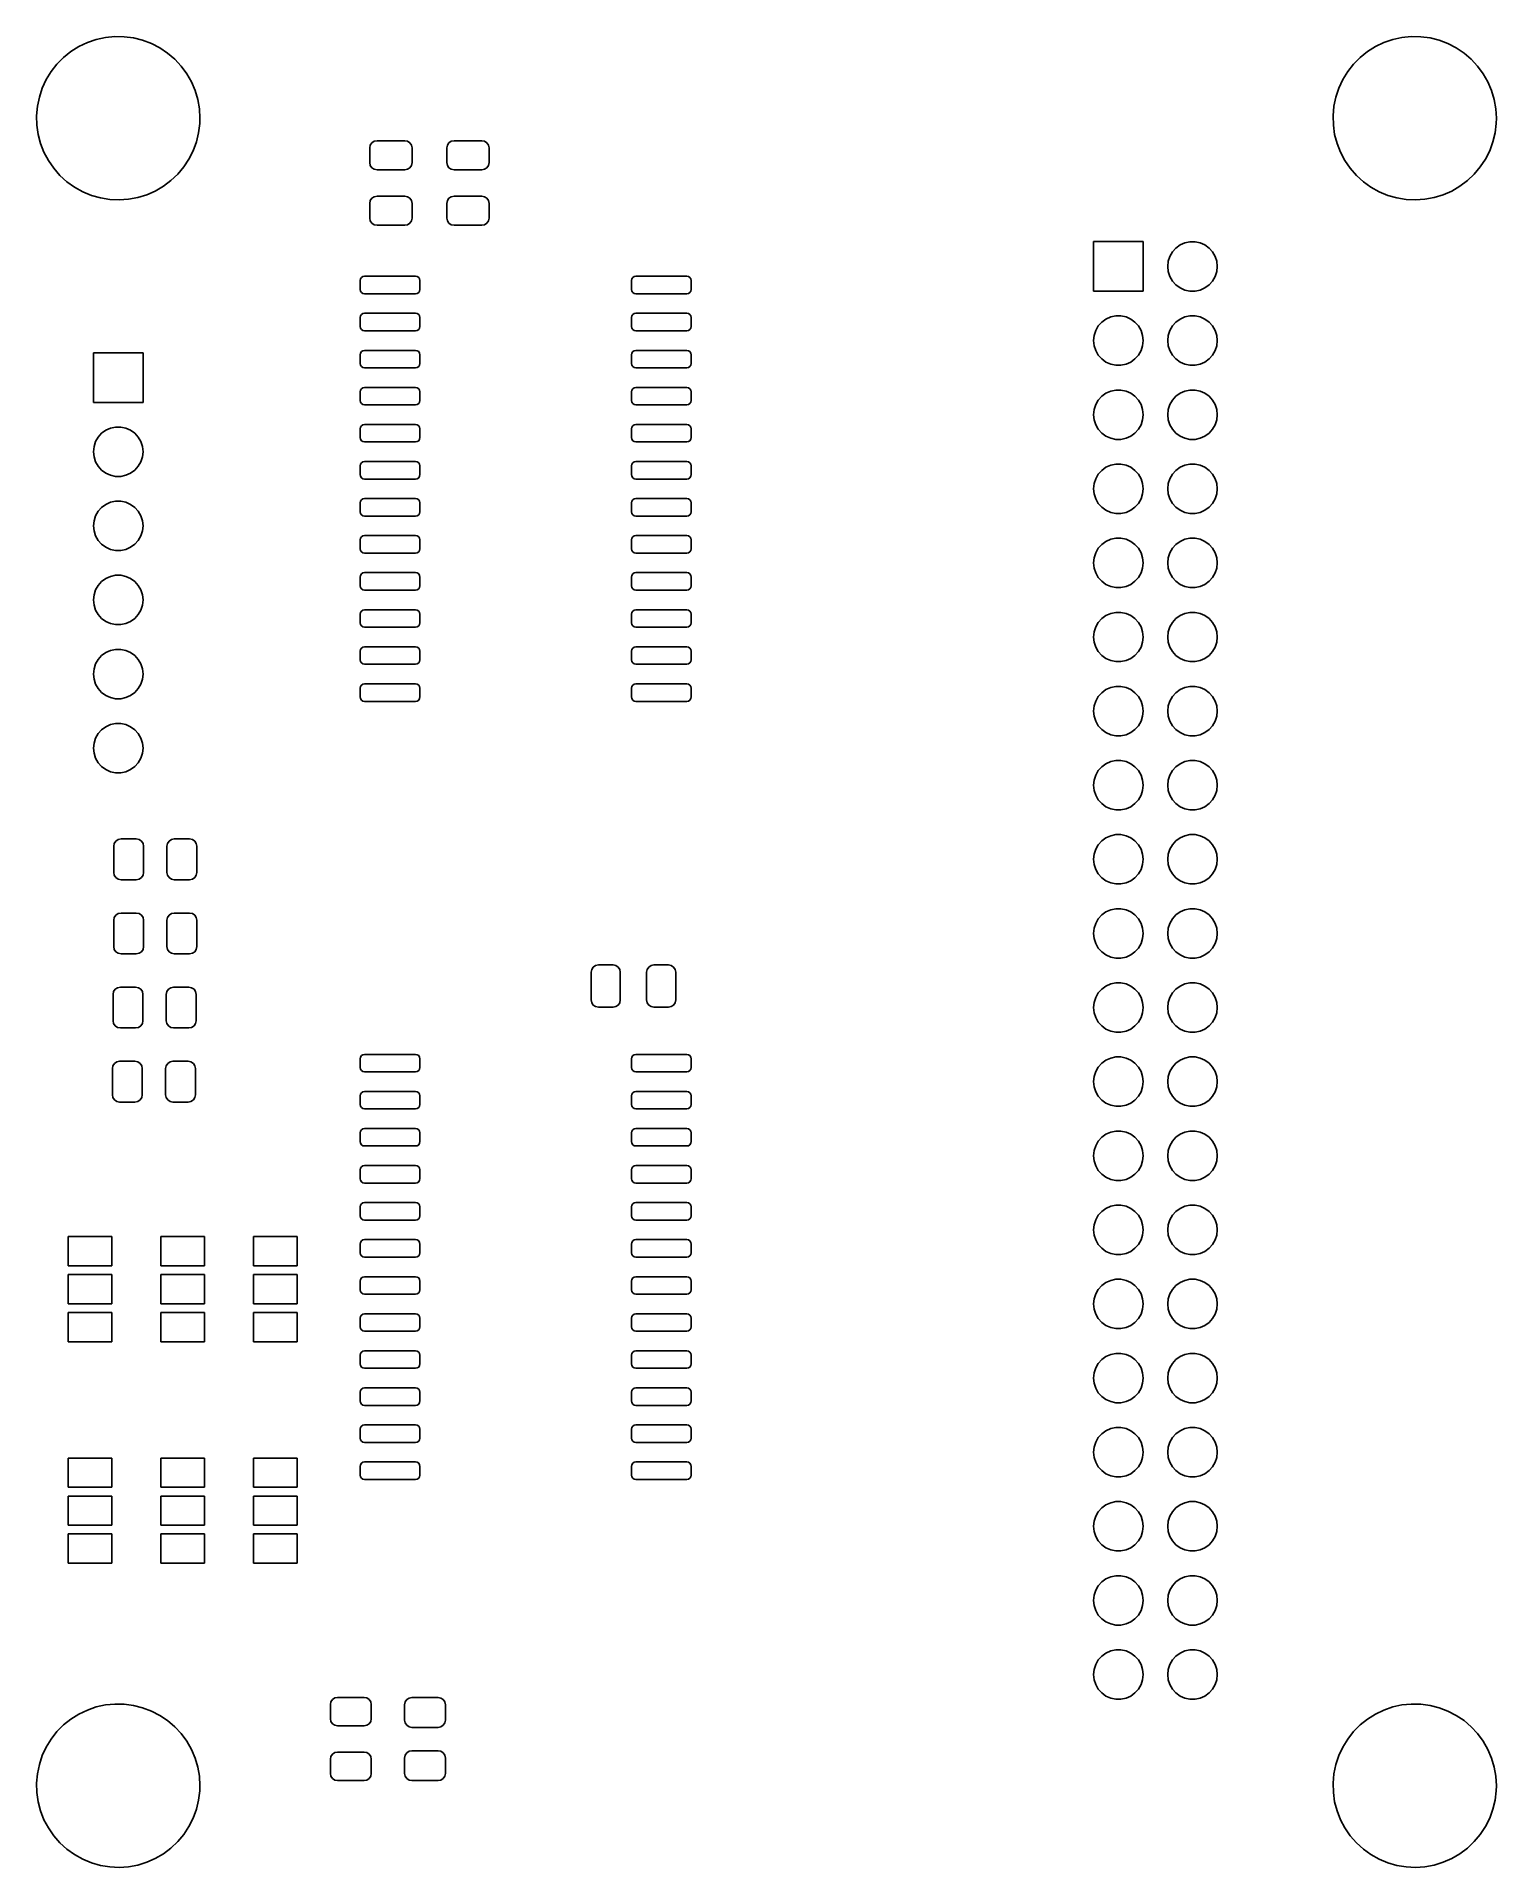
# Model space of a CAD drawing. Extents: x 122.9 to 173, y -133.6 to -70.9.
import ezdxf

# ---------------------------------------------------------------- set-up
doc = ezdxf.new("R2010")
doc.units = 0
doc.layers.add('BLACK', color=7, linetype='CONTINUOUS')

msp = doc.modelspace()

# ---------------------------------------------------------------- linework, layer by layer
at = {"layer": 'BLACK', "linetype": 'CONTINUOUS'}
for p, q in [((124.977, -70.9631), (125.292, -70.8945)), ((125.292, -70.8945), (125.613, -70.8625)), ((125.613, -70.8625), (125.935, -70.8675)), ((125.935, -70.8675), (126.255, -70.9096)), ((169.427, -70.9631), (169.742, -70.8945)), ((169.742, -70.8945), (170.063, -70.8625)), ((170.063, -70.8625), (170.385, -70.8675)), ((170.385, -70.8675), (170.705, -70.9096)), ((123.856, -71.5792), (124.108, -71.3776)), ((124.108, -71.3776), (124.381, -71.2063)), ((124.381, -71.2063), (124.672, -71.0676)), ((124.672, -71.0676), (124.977, -70.9631)), ((126.255, -70.9096), (126.567, -70.9881)), ((126.567, -70.9881), (126.869, -71.1021)), ((126.869, -71.1021), (127.155, -71.2499)), ((127.155, -71.2499), (127.423, -71.4297)), ((127.423, -71.4297), (127.668, -71.6391)), ((168.306, -71.5792), (168.558, -71.3776)), ((168.558, -71.3776), (168.831, -71.2063)), ((168.831, -71.2063), (169.122, -71.0676)), ((169.122, -71.0676), (169.427, -70.9631)), ((170.705, -70.9096), (171.017, -70.9881)), ((171.017, -70.9881), (171.319, -71.1021)), ((171.319, -71.1021), (171.605, -71.2499)), ((171.605, -71.2499), (171.873, -71.4297)), ((171.873, -71.4297), (172.118, -71.6391)), ((123.262, -72.3369), (123.431, -72.062)), ((123.431, -72.062), (123.63, -71.8083)), ((123.63, -71.8083), (123.856, -71.5792)), ((127.668, -71.6391), (127.887, -71.8752)), ((127.887, -71.8752), (128.078, -72.135)), ((128.078, -72.135), (128.238, -72.415)), ((167.712, -72.3369), (167.881, -72.062)), ((167.881, -72.062), (168.08, -71.8083)), ((168.08, -71.8083), (168.306, -71.5792)), ((172.118, -71.6391), (172.337, -71.8752)), ((172.337, -71.8752), (172.528, -72.135)), ((172.528, -72.135), (172.688, -72.415)), ((123.025, -72.9353), (123.127, -72.6293)), ((123.127, -72.6293), (123.262, -72.3369)), ((128.238, -72.415), (128.364, -72.7115)), ((128.364, -72.7115), (128.456, -73.0206)), ((167.475, -72.9353), (167.577, -72.6293)), ((167.577, -72.6293), (167.712, -72.3369)), ((172.688, -72.415), (172.814, -72.7115)), ((172.814, -72.7115), (172.906, -73.0206)), ((122.931, -73.5721), (122.96, -73.251)), ((122.96, -73.251), (123.025, -72.9353)), ((128.456, -73.0206), (128.511, -73.3382)), ((128.511, -73.3382), (128.53, -73.66)), ((167.381, -73.5721), (167.41, -73.251)), ((167.41, -73.251), (167.475, -72.9353)), ((172.906, -73.0206), (172.961, -73.3382)), ((172.961, -73.3382), (172.98, -73.66)), ((122.94, -73.8943), (122.931, -73.5721)), ((122.985, -74.2134), (122.94, -73.8943)), ((128.524, -73.8358), (128.486, -74.1558)), ((128.53, -73.66), (128.524, -73.8358)), ((167.39, -73.8943), (167.381, -73.5721)), ((167.435, -74.2134), (167.39, -73.8943)), ((172.974, -73.8358), (172.936, -74.1558)), ((172.98, -73.66), (172.974, -73.8358)), ((123.067, -74.5252), (122.985, -74.2134)), ((123.184, -74.8256), (123.067, -74.5252)), ((128.41, -74.4693), (128.3, -74.772)), ((128.486, -74.1558), (128.41, -74.4693)), ((134.352, -74.68), (134.371, -74.5843)), ((134.371, -74.5843), (134.425, -74.5032)), ((134.425, -74.5032), (134.507, -74.449)), ((134.507, -74.449), (134.602, -74.43)), ((134.602, -74.43), (135.552, -74.43)), ((135.552, -74.43), (135.648, -74.449)), ((135.648, -74.449), (135.729, -74.5032)), ((135.729, -74.5032), (135.783, -74.5843)), ((135.783, -74.5843), (135.802, -74.68)), ((136.994, -74.68), (137.013, -74.5843)), ((137.013, -74.5843), (137.067, -74.5032)), ((137.067, -74.5032), (137.148, -74.449)), ((137.148, -74.449), (137.244, -74.43)), ((137.244, -74.43), (138.194, -74.43)), ((138.194, -74.43), (138.289, -74.449)), ((138.289, -74.449), (138.371, -74.5032)), ((138.371, -74.5032), (138.425, -74.5843)), ((138.425, -74.5843), (138.444, -74.68)), ((167.517, -74.5252), (167.435, -74.2134)), ((167.634, -74.8256), (167.517, -74.5252)), ((172.86, -74.4693), (172.75, -74.772)), ((172.936, -74.1558), (172.86, -74.4693)), ((123.335, -75.1105), (123.184, -74.8256)), ((123.518, -75.3761), (123.335, -75.1105)), ((128.155, -75.06), (127.978, -75.3294)), ((128.3, -74.772), (128.155, -75.06)), ((134.352, -75.18), (134.352, -74.68)), ((134.371, -75.2757), (134.352, -75.18)), ((134.425, -75.3568), (134.371, -75.2757)), ((135.783, -75.2757), (135.729, -75.3568)), ((135.802, -75.18), (135.783, -75.2757)), ((135.802, -74.68), (135.802, -75.18)), ((136.994, -75.18), (136.994, -74.68)), ((137.013, -75.2757), (136.994, -75.18)), ((137.067, -75.3568), (137.013, -75.2757)), ((138.425, -75.2757), (138.371, -75.3568)), ((138.444, -75.18), (138.425, -75.2757)), ((138.444, -74.68), (138.444, -75.18)), ((167.785, -75.1105), (167.634, -74.8256)), ((167.968, -75.3761), (167.785, -75.1105)), ((172.605, -75.06), (172.428, -75.3294)), ((172.75, -74.772), (172.605, -75.06)), ((123.729, -75.6191), (123.518, -75.3761)), ((123.968, -75.836), (123.729, -75.6191)), ((124.23, -76.0241), (123.968, -75.836)), ((127.537, -75.7986), (127.279, -75.9922)), ((127.771, -75.5767), (127.537, -75.7986)), ((127.978, -75.3294), (127.771, -75.5767)), ((134.507, -75.411), (134.425, -75.3568)), ((134.602, -75.43), (134.507, -75.411)), ((135.552, -75.43), (134.602, -75.43)), ((135.648, -75.411), (135.552, -75.43)), ((135.729, -75.3568), (135.648, -75.411)), ((137.148, -75.411), (137.067, -75.3568)), ((137.244, -75.43), (137.148, -75.411)), ((138.194, -75.43), (137.244, -75.43)), ((138.289, -75.411), (138.194, -75.43)), ((138.371, -75.3568), (138.289, -75.411)), ((168.179, -75.6191), (167.968, -75.3761)), ((168.418, -75.836), (168.179, -75.6191)), ((168.68, -76.0241), (168.418, -75.836)), ((171.987, -75.7986), (171.729, -75.9922)), ((172.221, -75.5767), (171.987, -75.7986)), ((172.428, -75.3294), (172.221, -75.5767)), ((124.511, -76.1809), (124.23, -76.0241)), ((124.809, -76.3043), (124.511, -76.1809)), ((125.119, -76.3926), (124.809, -76.3043)), ((125.437, -76.4447), (125.119, -76.3926)), ((125.759, -76.4598), (125.437, -76.4447)), ((126.081, -76.4379), (125.759, -76.4598)), ((126.398, -76.3792), (126.081, -76.4379)), ((126.706, -76.2844), (126.398, -76.3792)), ((127.001, -76.1548), (126.706, -76.2844)), ((127.279, -75.9922), (127.001, -76.1548)), ((134.352, -76.58), (134.371, -76.4843)), ((134.371, -76.4843), (134.425, -76.4032)), ((134.425, -76.4032), (134.507, -76.349)), ((134.507, -76.349), (134.602, -76.33)), ((134.602, -76.33), (135.552, -76.33)), ((135.552, -76.33), (135.648, -76.349)), ((135.648, -76.349), (135.729, -76.4032)), ((135.729, -76.4032), (135.783, -76.4843)), ((135.783, -76.4843), (135.802, -76.58)), ((136.994, -76.58), (137.013, -76.4843)), ((137.013, -76.4843), (137.067, -76.4032)), ((137.067, -76.4032), (137.148, -76.349)), ((137.148, -76.349), (137.244, -76.33)), ((137.244, -76.33), (138.194, -76.33)), ((138.194, -76.33), (138.289, -76.349)), ((138.289, -76.349), (138.371, -76.4032)), ((138.371, -76.4032), (138.425, -76.4843)), ((138.425, -76.4843), (138.444, -76.58)), ((168.961, -76.1809), (168.68, -76.0241)), ((169.259, -76.3043), (168.961, -76.1809)), ((169.569, -76.3926), (169.259, -76.3043)), ((169.887, -76.4447), (169.569, -76.3926)), ((170.209, -76.4598), (169.887, -76.4447)), ((170.531, -76.4379), (170.209, -76.4598)), ((170.848, -76.3792), (170.531, -76.4379)), ((171.156, -76.2844), (170.848, -76.3792)), ((171.451, -76.1548), (171.156, -76.2844)), ((171.729, -75.9922), (171.451, -76.1548)), ((134.352, -77.08), (134.352, -76.58)), ((134.371, -77.1757), (134.352, -77.08)), ((134.425, -77.2568), (134.371, -77.1757)), ((135.783, -77.1757), (135.729, -77.2568)), ((135.802, -77.08), (135.783, -77.1757)), ((135.802, -76.58), (135.802, -77.08)), ((136.994, -77.08), (136.994, -76.58)), ((137.013, -77.1757), (136.994, -77.08)), ((137.067, -77.2568), (137.013, -77.1757)), ((138.425, -77.1757), (138.371, -77.2568)), ((138.444, -77.08), (138.425, -77.1757)), ((138.444, -76.58), (138.444, -77.08)), ((134.507, -77.311), (134.425, -77.2568)), ((134.602, -77.33), (134.507, -77.311)), ((135.552, -77.33), (134.602, -77.33)), ((135.648, -77.311), (135.552, -77.33)), ((135.729, -77.2568), (135.648, -77.311)), ((137.148, -77.311), (137.067, -77.2568)), ((137.244, -77.33), (137.148, -77.311)), ((138.194, -77.33), (137.244, -77.33)), ((138.289, -77.311), (138.194, -77.33)), ((138.371, -77.2568), (138.289, -77.311)), ((159.17, -79.59), (159.17, -77.89)), ((159.17, -77.89), (160.87, -77.89)), ((160.87, -77.89), (160.87, -79.59)), ((161.729, -78.5633), (161.783, -78.3943)), ((161.783, -78.3943), (161.872, -78.2404)), ((161.872, -78.2404), (161.991, -78.1083)), ((161.991, -78.1083), (162.135, -78.0039)), ((162.135, -78.0039), (162.297, -77.9316)), ((162.297, -77.9316), (162.471, -77.8947)), ((162.471, -77.8947), (162.649, -77.8947)), ((162.649, -77.8947), (162.823, -77.9316)), ((162.823, -77.9316), (162.985, -78.0039)), ((162.985, -78.0039), (163.129, -78.1083)), ((163.129, -78.1083), (163.248, -78.2404)), ((163.248, -78.2404), (163.337, -78.3943)), ((163.337, -78.3943), (163.391, -78.5633)), ((161.71, -78.74), (161.729, -78.5633)), ((161.729, -78.9167), (161.71, -78.74)), ((161.783, -79.0857), (161.729, -78.9167)), ((163.391, -78.9167), (163.337, -79.0857)), ((163.391, -78.5633), (163.41, -78.74)), ((163.41, -78.74), (163.391, -78.9167)), ((134.025, -79.225), (134.036, -79.1676)), ((134.025, -79.525), (134.025, -79.225)), ((134.036, -79.5824), (134.025, -79.525)), ((134.036, -79.1676), (134.069, -79.1189)), ((134.069, -79.6311), (134.036, -79.5824)), ((134.069, -79.1189), (134.118, -79.0864)), ((134.118, -79.6636), (134.069, -79.6311)), ((134.118, -79.0864), (134.175, -79.075)), ((134.175, -79.675), (134.118, -79.6636)), ((134.175, -79.075), (135.925, -79.075)), ((135.925, -79.675), (134.175, -79.675)), ((135.925, -79.075), (135.982, -79.0864)), ((135.982, -79.6636), (135.925, -79.675)), ((135.982, -79.0864), (136.031, -79.1189)), ((136.031, -79.6311), (135.982, -79.6636)), ((136.031, -79.1189), (136.064, -79.1676)), ((136.064, -79.5824), (136.031, -79.6311)), ((136.064, -79.1676), (136.075, -79.225)), ((136.075, -79.525), (136.064, -79.5824)), ((136.075, -79.225), (136.075, -79.525)), ((143.325, -79.225), (143.336, -79.1676)), ((143.325, -79.525), (143.325, -79.225)), ((143.336, -79.5824), (143.325, -79.525)), ((143.336, -79.1676), (143.369, -79.1189)), ((143.369, -79.6311), (143.336, -79.5824)), ((143.369, -79.1189), (143.418, -79.0864)), ((143.418, -79.6636), (143.369, -79.6311)), ((143.418, -79.0864), (143.475, -79.075)), ((143.475, -79.675), (143.418, -79.6636)), ((143.475, -79.075), (145.225, -79.075)), ((145.225, -79.675), (143.475, -79.675)), ((145.225, -79.075), (145.282, -79.0864)), ((145.282, -79.6636), (145.225, -79.675)), ((145.282, -79.0864), (145.331, -79.1189)), ((145.331, -79.6311), (145.282, -79.6636)), ((145.331, -79.1189), (145.364, -79.1676)), ((145.364, -79.5824), (145.331, -79.6311)), ((145.364, -79.1676), (145.375, -79.225)), ((145.375, -79.525), (145.364, -79.5824)), ((145.375, -79.225), (145.375, -79.525)), ((160.87, -79.59), (159.17, -79.59)), ((161.872, -79.2396), (161.783, -79.0857)), ((161.991, -79.3717), (161.872, -79.2396)), ((162.135, -79.4761), (161.991, -79.3717)), ((162.297, -79.5484), (162.135, -79.4761)), ((162.471, -79.5853), (162.297, -79.5484)), ((162.649, -79.5853), (162.471, -79.5853)), ((162.823, -79.5484), (162.649, -79.5853)), ((162.985, -79.4761), (162.823, -79.5484)), ((163.129, -79.3717), (162.985, -79.4761)), ((163.248, -79.2396), (163.129, -79.3717)), ((163.337, -79.0857), (163.248, -79.2396)), ((134.025, -80.495), (134.036, -80.4376)), ((134.025, -80.795), (134.025, -80.495)), ((134.036, -80.8524), (134.025, -80.795)), ((134.036, -80.4376), (134.069, -80.3889)), ((134.069, -80.9011), (134.036, -80.8524)), ((134.069, -80.3889), (134.118, -80.3564)), ((134.118, -80.9336), (134.069, -80.9011)), ((134.118, -80.3564), (134.175, -80.345)), ((134.175, -80.945), (134.118, -80.9336)), ((134.175, -80.345), (135.925, -80.345)), ((135.925, -80.345), (135.982, -80.3564)), ((135.982, -80.9336), (135.925, -80.945)), ((135.982, -80.3564), (136.031, -80.3889)), ((136.031, -80.9011), (135.982, -80.9336)), ((136.031, -80.3889), (136.064, -80.4376)), ((136.064, -80.8524), (136.031, -80.9011)), ((136.064, -80.4376), (136.075, -80.495)), ((136.075, -80.795), (136.064, -80.8524)), ((136.075, -80.495), (136.075, -80.795)), ((143.325, -80.495), (143.336, -80.4376)), ((143.325, -80.795), (143.325, -80.495)), ((143.336, -80.8524), (143.325, -80.795)), ((143.336, -80.4376), (143.369, -80.3889)), ((143.369, -80.9011), (143.336, -80.8524)), ((143.369, -80.3889), (143.418, -80.3564)), ((143.418, -80.9336), (143.369, -80.9011)), ((143.418, -80.3564), (143.475, -80.345)), ((143.475, -80.945), (143.418, -80.9336)), ((143.475, -80.345), (145.225, -80.345)), ((145.225, -80.345), (145.282, -80.3564)), ((145.282, -80.9336), (145.225, -80.945)), ((145.282, -80.3564), (145.331, -80.3889)), ((145.331, -80.9011), (145.282, -80.9336)), ((145.331, -80.3889), (145.364, -80.4376)), ((145.364, -80.8524), (145.331, -80.9011)), ((145.364, -80.4376), (145.375, -80.495)), ((145.375, -80.795), (145.364, -80.8524)), ((145.375, -80.495), (145.375, -80.795)), ((159.189, -81.1033), (159.243, -80.9343)), ((159.243, -80.9343), (159.332, -80.7804)), ((159.332, -80.7804), (159.451, -80.6483)), ((159.451, -80.6483), (159.595, -80.5439)), ((159.595, -80.5439), (159.757, -80.4716)), ((159.757, -80.4716), (159.931, -80.4347)), ((159.931, -80.4347), (160.109, -80.4347)), ((160.109, -80.4347), (160.283, -80.4716)), ((160.283, -80.4716), (160.445, -80.5439)), ((160.445, -80.5439), (160.589, -80.6483)), ((160.589, -80.6483), (160.708, -80.7804)), ((160.708, -80.7804), (160.797, -80.9343)), ((160.797, -80.9343), (160.851, -81.1033)), ((161.729, -81.1033), (161.783, -80.9343)), ((161.783, -80.9343), (161.872, -80.7804)), ((161.872, -80.7804), (161.991, -80.6483)), ((161.991, -80.6483), (162.135, -80.5439)), ((162.135, -80.5439), (162.297, -80.4716)), ((162.297, -80.4716), (162.471, -80.4347)), ((162.471, -80.4347), (162.649, -80.4347)), ((162.649, -80.4347), (162.823, -80.4716)), ((162.823, -80.4716), (162.985, -80.5439)), ((162.985, -80.5439), (163.129, -80.6483)), ((163.129, -80.6483), (163.248, -80.7804)), ((163.248, -80.7804), (163.337, -80.9343)), ((163.337, -80.9343), (163.391, -81.1033)), ((135.925, -80.945), (134.175, -80.945)), ((145.225, -80.945), (143.475, -80.945)), ((159.17, -81.28), (159.189, -81.1033)), ((159.189, -81.4567), (159.17, -81.28)), ((159.243, -81.6257), (159.189, -81.4567)), ((160.851, -81.4567), (160.797, -81.6257)), ((160.851, -81.1033), (160.87, -81.28)), ((160.87, -81.28), (160.851, -81.4567)), ((161.71, -81.28), (161.729, -81.1033)), ((161.729, -81.4567), (161.71, -81.28)), ((161.783, -81.6257), (161.729, -81.4567)), ((163.391, -81.4567), (163.337, -81.6257)), ((163.391, -81.1033), (163.41, -81.28)), ((163.41, -81.28), (163.391, -81.4567)), ((124.88, -83.4), (124.88, -81.7)), ((124.88, -81.7), (126.58, -81.7)), ((126.58, -81.7), (126.58, -83.4)), ((134.025, -81.765), (134.036, -81.7076)), ((134.025, -82.065), (134.025, -81.765)), ((134.036, -82.1224), (134.025, -82.065)), ((134.036, -81.7076), (134.069, -81.6589)), ((134.069, -82.1711), (134.036, -82.1224)), ((134.069, -81.6589), (134.118, -81.6264)), ((134.118, -82.2036), (134.069, -82.1711)), ((134.118, -81.6264), (134.175, -81.615)), ((134.175, -81.615), (135.925, -81.615)), ((135.925, -81.615), (135.982, -81.6264)), ((135.982, -81.6264), (136.031, -81.6589)), ((136.031, -82.1711), (135.982, -82.2036)), ((136.031, -81.6589), (136.064, -81.7076)), ((136.064, -82.1224), (136.031, -82.1711)), ((136.064, -81.7076), (136.075, -81.765)), ((136.075, -82.065), (136.064, -82.1224)), ((136.075, -81.765), (136.075, -82.065)), ((143.325, -81.765), (143.336, -81.7076)), ((143.325, -82.065), (143.325, -81.765)), ((143.336, -82.1224), (143.325, -82.065)), ((143.336, -81.7076), (143.369, -81.6589)), ((143.369, -82.1711), (143.336, -82.1224)), ((143.369, -81.6589), (143.418, -81.6264)), ((143.418, -82.2036), (143.369, -82.1711)), ((143.418, -81.6264), (143.475, -81.615)), ((143.475, -81.615), (145.225, -81.615)), ((145.225, -81.615), (145.282, -81.6264)), ((145.282, -81.6264), (145.331, -81.6589)), ((145.331, -82.1711), (145.282, -82.2036)), ((145.331, -81.6589), (145.364, -81.7076)), ((145.364, -82.1224), (145.331, -82.1711)), ((145.364, -81.7076), (145.375, -81.765)), ((145.375, -82.065), (145.364, -82.1224)), ((145.375, -81.765), (145.375, -82.065)), ((159.332, -81.7796), (159.243, -81.6257)), ((159.451, -81.9117), (159.332, -81.7796)), ((159.595, -82.0161), (159.451, -81.9117)), ((159.757, -82.0884), (159.595, -82.0161)), ((159.931, -82.1253), (159.757, -82.0884)), ((160.109, -82.1253), (159.931, -82.1253)), ((160.283, -82.0884), (160.109, -82.1253)), ((160.445, -82.0161), (160.283, -82.0884)), ((160.589, -81.9117), (160.445, -82.0161)), ((160.708, -81.7796), (160.589, -81.9117)), ((160.797, -81.6257), (160.708, -81.7796)), ((161.872, -81.7796), (161.783, -81.6257)), ((161.991, -81.9117), (161.872, -81.7796)), ((162.135, -82.0161), (161.991, -81.9117)), ((162.297, -82.0884), (162.135, -82.0161)), ((162.471, -82.1253), (162.297, -82.0884)), ((162.649, -82.1253), (162.471, -82.1253)), ((162.823, -82.0884), (162.649, -82.1253)), ((162.985, -82.0161), (162.823, -82.0884)), ((163.129, -81.9117), (162.985, -82.0161)), ((163.248, -81.7796), (163.129, -81.9117)), ((163.337, -81.6257), (163.248, -81.7796)), ((134.175, -82.215), (134.118, -82.2036)), ((135.925, -82.215), (134.175, -82.215)), ((135.982, -82.2036), (135.925, -82.215)), ((143.475, -82.215), (143.418, -82.2036)), ((145.225, -82.215), (143.475, -82.215)), ((145.282, -82.2036), (145.225, -82.215)), ((126.58, -83.4), (124.88, -83.4)), ((134.025, -83.035), (134.036, -82.9776)), ((134.025, -83.335), (134.025, -83.035)), ((134.036, -83.3924), (134.025, -83.335)), ((134.036, -82.9776), (134.069, -82.9289)), ((134.069, -83.4411), (134.036, -83.3924)), ((134.069, -82.9289), (134.118, -82.8964)), ((134.118, -83.4736), (134.069, -83.4411)), ((134.118, -82.8964), (134.175, -82.885)), ((134.175, -82.885), (135.925, -82.885)), ((135.925, -82.885), (135.982, -82.8964)), ((135.982, -82.8964), (136.031, -82.9289)), ((136.031, -83.4411), (135.982, -83.4736)), ((136.031, -82.9289), (136.064, -82.9776)), ((136.064, -83.3924), (136.031, -83.4411)), ((136.064, -82.9776), (136.075, -83.035)), ((136.075, -83.335), (136.064, -83.3924)), ((136.075, -83.035), (136.075, -83.335)), ((143.325, -83.035), (143.336, -82.9776)), ((143.325, -83.335), (143.325, -83.035)), ((143.336, -83.3924), (143.325, -83.335)), ((143.336, -82.9776), (143.369, -82.9289)), ((143.369, -83.4411), (143.336, -83.3924)), ((143.369, -82.9289), (143.418, -82.8964)), ((143.418, -83.4736), (143.369, -83.4411)), ((143.418, -82.8964), (143.475, -82.885)), ((143.475, -82.885), (145.225, -82.885)), ((145.225, -82.885), (145.282, -82.8964)), ((145.282, -82.8964), (145.331, -82.9289)), ((145.331, -83.4411), (145.282, -83.4736)), ((145.331, -82.9289), (145.364, -82.9776)), ((145.364, -83.3924), (145.331, -83.4411)), ((145.364, -82.9776), (145.375, -83.035)), ((145.375, -83.335), (145.364, -83.3924)), ((145.375, -83.035), (145.375, -83.335)), ((159.243, -83.4743), (159.332, -83.3204)), ((159.332, -83.3204), (159.451, -83.1883)), ((159.451, -83.1883), (159.595, -83.0839)), ((159.595, -83.0839), (159.757, -83.0116)), ((159.757, -83.0116), (159.931, -82.9747)), ((159.931, -82.9747), (160.109, -82.9747)), ((160.109, -82.9747), (160.283, -83.0116)), ((160.283, -83.0116), (160.445, -83.0839)), ((160.445, -83.0839), (160.589, -83.1883)), ((160.589, -83.1883), (160.708, -83.3204)), ((160.708, -83.3204), (160.797, -83.4743)), ((161.783, -83.4743), (161.872, -83.3204)), ((161.872, -83.3204), (161.991, -83.1883)), ((161.991, -83.1883), (162.135, -83.0839)), ((162.135, -83.0839), (162.297, -83.0116)), ((162.297, -83.0116), (162.471, -82.9747)), ((162.471, -82.9747), (162.649, -82.9747)), ((162.649, -82.9747), (162.823, -83.0116)), ((162.823, -83.0116), (162.985, -83.0839)), ((162.985, -83.0839), (163.129, -83.1883)), ((163.129, -83.1883), (163.248, -83.3204)), ((163.248, -83.3204), (163.337, -83.4743)), ((134.175, -83.485), (134.118, -83.4736)), ((135.925, -83.485), (134.175, -83.485)), ((135.982, -83.4736), (135.925, -83.485)), ((143.475, -83.485), (143.418, -83.4736)), ((145.225, -83.485), (143.475, -83.485)), ((145.282, -83.4736), (145.225, -83.485)), ((159.17, -83.82), (159.189, -83.6433)), ((159.189, -83.9967), (159.17, -83.82)), ((159.189, -83.6433), (159.243, -83.4743)), ((159.243, -84.1657), (159.189, -83.9967)), ((160.797, -83.4743), (160.851, -83.6433)), ((160.851, -83.9967), (160.797, -84.1657)), ((160.851, -83.6433), (160.87, -83.82)), ((160.87, -83.82), (160.851, -83.9967)), ((161.71, -83.82), (161.729, -83.6433)), ((161.729, -83.9967), (161.71, -83.82)), ((161.729, -83.6433), (161.783, -83.4743)), ((161.783, -84.1657), (161.729, -83.9967)), ((163.337, -83.4743), (163.391, -83.6433)), ((163.391, -83.9967), (163.337, -84.1657)), ((163.391, -83.6433), (163.41, -83.82)), ((163.41, -83.82), (163.391, -83.9967)), ((124.953, -84.7443), (125.042, -84.5904)), ((125.042, -84.5904), (125.161, -84.4583)), ((125.161, -84.4583), (125.305, -84.3539)), ((125.305, -84.3539), (125.467, -84.2816)), ((125.467, -84.2816), (125.641, -84.2447)), ((125.641, -84.2447), (125.819, -84.2447)), ((125.819, -84.2447), (125.993, -84.2816)), ((125.993, -84.2816), (126.155, -84.3539)), ((126.155, -84.3539), (126.299, -84.4583)), ((126.299, -84.4583), (126.418, -84.5904)), ((126.418, -84.5904), (126.507, -84.7443)), ((134.025, -84.305), (134.036, -84.2476)), ((134.025, -84.605), (134.025, -84.305)), ((134.036, -84.6624), (134.025, -84.605)), ((134.036, -84.2476), (134.069, -84.1989)), ((134.069, -84.7111), (134.036, -84.6624)), ((134.069, -84.1989), (134.118, -84.1664)), ((134.118, -84.1664), (134.175, -84.155)), ((134.175, -84.155), (135.925, -84.155)), ((135.925, -84.155), (135.982, -84.1664)), ((135.982, -84.1664), (136.031, -84.1989)), ((136.031, -84.1989), (136.064, -84.2476)), ((136.064, -84.6624), (136.031, -84.7111)), ((136.064, -84.2476), (136.075, -84.305)), ((136.075, -84.605), (136.064, -84.6624)), ((136.075, -84.305), (136.075, -84.605)), ((143.325, -84.305), (143.336, -84.2476)), ((143.325, -84.605), (143.325, -84.305)), ((143.336, -84.6624), (143.325, -84.605)), ((143.336, -84.2476), (143.369, -84.1989)), ((143.369, -84.7111), (143.336, -84.6624)), ((143.369, -84.1989), (143.418, -84.1664)), ((143.418, -84.1664), (143.475, -84.155)), ((143.475, -84.155), (145.225, -84.155)), ((145.225, -84.155), (145.282, -84.1664)), ((145.282, -84.1664), (145.331, -84.1989)), ((145.331, -84.1989), (145.364, -84.2476)), ((145.364, -84.6624), (145.331, -84.7111)), ((145.364, -84.2476), (145.375, -84.305)), ((145.375, -84.605), (145.364, -84.6624)), ((145.375, -84.305), (145.375, -84.605)), ((159.332, -84.3196), (159.243, -84.1657)), ((159.451, -84.4517), (159.332, -84.3196)), ((159.595, -84.5561), (159.451, -84.4517)), ((159.757, -84.6284), (159.595, -84.5561)), ((159.931, -84.6653), (159.757, -84.6284)), ((160.109, -84.6653), (159.931, -84.6653)), ((160.283, -84.6284), (160.109, -84.6653)), ((160.445, -84.5561), (160.283, -84.6284)), ((160.589, -84.4517), (160.445, -84.5561)), ((160.708, -84.3196), (160.589, -84.4517)), ((160.797, -84.1657), (160.708, -84.3196)), ((161.872, -84.3196), (161.783, -84.1657)), ((161.991, -84.4517), (161.872, -84.3196)), ((162.135, -84.5561), (161.991, -84.4517)), ((162.297, -84.6284), (162.135, -84.5561)), ((162.471, -84.6653), (162.297, -84.6284)), ((162.649, -84.6653), (162.471, -84.6653)), ((162.823, -84.6284), (162.649, -84.6653)), ((162.985, -84.5561), (162.823, -84.6284)), ((163.129, -84.4517), (162.985, -84.5561)), ((163.248, -84.3196), (163.129, -84.4517)), ((163.337, -84.1657), (163.248, -84.3196)), ((124.88, -85.09), (124.899, -84.9133)), ((124.899, -85.2667), (124.88, -85.09)), ((124.899, -84.9133), (124.953, -84.7443)), ((124.953, -85.4357), (124.899, -85.2667)), ((126.507, -84.7443), (126.561, -84.9133)), ((126.561, -85.2667), (126.507, -85.4357)), ((126.561, -84.9133), (126.58, -85.09)), ((126.58, -85.09), (126.561, -85.2667)), ((134.118, -84.7436), (134.069, -84.7111)), ((134.175, -84.755), (134.118, -84.7436)), ((135.925, -84.755), (134.175, -84.755)), ((135.982, -84.7436), (135.925, -84.755)), ((136.031, -84.7111), (135.982, -84.7436)), ((143.418, -84.7436), (143.369, -84.7111)), ((143.475, -84.755), (143.418, -84.7436)), ((145.225, -84.755), (143.475, -84.755)), ((145.282, -84.7436), (145.225, -84.755)), ((145.331, -84.7111), (145.282, -84.7436)), ((125.042, -85.5896), (124.953, -85.4357)), ((125.161, -85.7217), (125.042, -85.5896)), ((125.305, -85.8261), (125.161, -85.7217)), ((125.467, -85.8984), (125.305, -85.8261)), ((125.641, -85.9353), (125.467, -85.8984)), ((125.819, -85.9353), (125.641, -85.9353)), ((125.993, -85.8984), (125.819, -85.9353)), ((126.155, -85.8261), (125.993, -85.8984)), ((126.299, -85.7217), (126.155, -85.8261)), ((126.418, -85.5896), (126.299, -85.7217)), ((126.507, -85.4357), (126.418, -85.5896)), ((134.025, -85.575), (134.036, -85.5176)), ((134.025, -85.875), (134.025, -85.575)), ((134.036, -85.9324), (134.025, -85.875)), ((134.036, -85.5176), (134.069, -85.4689)), ((134.069, -85.9811), (134.036, -85.9324)), ((134.069, -85.4689), (134.118, -85.4364)), ((134.118, -85.4364), (134.175, -85.425)), ((134.175, -85.425), (135.925, -85.425)), ((135.925, -85.425), (135.982, -85.4364)), ((135.982, -85.4364), (136.031, -85.4689)), ((136.031, -85.4689), (136.064, -85.5176)), ((136.064, -85.9324), (136.031, -85.9811)), ((136.064, -85.5176), (136.075, -85.575)), ((136.075, -85.875), (136.064, -85.9324)), ((136.075, -85.575), (136.075, -85.875)), ((143.325, -85.575), (143.336, -85.5176)), ((143.325, -85.875), (143.325, -85.575)), ((143.336, -85.9324), (143.325, -85.875)), ((143.336, -85.5176), (143.369, -85.4689)), ((143.369, -85.9811), (143.336, -85.9324)), ((143.369, -85.4689), (143.418, -85.4364)), ((143.418, -85.4364), (143.475, -85.425)), ((143.475, -85.425), (145.225, -85.425)), ((145.225, -85.425), (145.282, -85.4364)), ((145.282, -85.4364), (145.331, -85.4689)), ((145.331, -85.4689), (145.364, -85.5176)), ((145.364, -85.9324), (145.331, -85.9811)), ((145.364, -85.5176), (145.375, -85.575)), ((145.375, -85.875), (145.364, -85.9324)), ((145.375, -85.575), (145.375, -85.875)), ((159.243, -86.0143), (159.332, -85.8604)), ((159.332, -85.8604), (159.451, -85.7283)), ((159.451, -85.7283), (159.595, -85.6239)), ((159.595, -85.6239), (159.757, -85.5516)), ((159.757, -85.5516), (159.931, -85.5147)), ((159.931, -85.5147), (160.109, -85.5147)), ((160.109, -85.5147), (160.283, -85.5516)), ((160.283, -85.5516), (160.445, -85.6239)), ((160.445, -85.6239), (160.589, -85.7283)), ((160.589, -85.7283), (160.708, -85.8604)), ((160.708, -85.8604), (160.797, -86.0143)), ((161.783, -86.0143), (161.872, -85.8604)), ((161.872, -85.8604), (161.991, -85.7283)), ((161.991, -85.7283), (162.135, -85.6239)), ((162.135, -85.6239), (162.297, -85.5516)), ((162.297, -85.5516), (162.471, -85.5147)), ((162.471, -85.5147), (162.649, -85.5147)), ((162.649, -85.5147), (162.823, -85.5516)), ((162.823, -85.5516), (162.985, -85.6239)), ((162.985, -85.6239), (163.129, -85.7283)), ((163.129, -85.7283), (163.248, -85.8604)), ((163.248, -85.8604), (163.337, -86.0143)), ((134.118, -86.0136), (134.069, -85.9811)), ((134.175, -86.025), (134.118, -86.0136)), ((135.925, -86.025), (134.175, -86.025)), ((135.982, -86.0136), (135.925, -86.025)), ((136.031, -85.9811), (135.982, -86.0136)), ((143.418, -86.0136), (143.369, -85.9811)), ((143.475, -86.025), (143.418, -86.0136)), ((145.225, -86.025), (143.475, -86.025)), ((145.282, -86.0136), (145.225, -86.025)), ((145.331, -85.9811), (145.282, -86.0136)), ((159.17, -86.36), (159.189, -86.1833)), ((159.189, -86.5367), (159.17, -86.36)), ((159.189, -86.1833), (159.243, -86.0143)), ((159.243, -86.7057), (159.189, -86.5367)), ((160.797, -86.0143), (160.851, -86.1833)), ((160.851, -86.5367), (160.797, -86.7057)), ((160.851, -86.1833), (160.87, -86.36)), ((160.87, -86.36), (160.851, -86.5367)), ((161.71, -86.36), (161.729, -86.1833)), ((161.729, -86.5367), (161.71, -86.36)), ((161.729, -86.1833), (161.783, -86.0143)), ((161.783, -86.7057), (161.729, -86.5367)), ((163.337, -86.0143), (163.391, -86.1833)), ((163.391, -86.5367), (163.337, -86.7057)), ((163.391, -86.1833), (163.41, -86.36)), ((163.41, -86.36), (163.391, -86.5367)), ((124.953, -87.2843), (125.042, -87.1304)), ((125.042, -87.1304), (125.161, -86.9983)), ((125.161, -86.9983), (125.305, -86.8939)), ((125.305, -86.8939), (125.467, -86.8216)), ((125.467, -86.8216), (125.641, -86.7847)), ((125.641, -86.7847), (125.819, -86.7847)), ((125.819, -86.7847), (125.993, -86.8216)), ((125.993, -86.8216), (126.155, -86.8939)), ((126.155, -86.8939), (126.299, -86.9983)), ((126.299, -86.9983), (126.418, -87.1304)), ((126.418, -87.1304), (126.507, -87.2843)), ((134.025, -86.845), (134.036, -86.7876)), ((134.025, -87.145), (134.025, -86.845)), ((134.036, -87.2024), (134.025, -87.145)), ((134.036, -86.7876), (134.069, -86.7389)), ((134.069, -87.2511), (134.036, -87.2024)), ((134.069, -86.7389), (134.118, -86.7064)), ((134.118, -86.7064), (134.175, -86.695)), ((134.175, -86.695), (135.925, -86.695)), ((135.925, -86.695), (135.982, -86.7064)), ((135.982, -86.7064), (136.031, -86.7389)), ((136.031, -86.7389), (136.064, -86.7876)), ((136.064, -87.2024), (136.031, -87.2511)), ((136.064, -86.7876), (136.075, -86.845)), ((136.075, -87.145), (136.064, -87.2024)), ((136.075, -86.845), (136.075, -87.145)), ((143.325, -86.845), (143.336, -86.7876)), ((143.325, -87.145), (143.325, -86.845)), ((143.336, -87.2024), (143.325, -87.145)), ((143.336, -86.7876), (143.369, -86.7389)), ((143.369, -87.2511), (143.336, -87.2024)), ((143.369, -86.7389), (143.418, -86.7064)), ((143.418, -86.7064), (143.475, -86.695)), ((143.475, -86.695), (145.225, -86.695)), ((145.225, -86.695), (145.282, -86.7064)), ((145.282, -86.7064), (145.331, -86.7389)), ((145.331, -86.7389), (145.364, -86.7876)), ((145.364, -87.2024), (145.331, -87.2511)), ((145.364, -86.7876), (145.375, -86.845)), ((145.375, -87.145), (145.364, -87.2024)), ((145.375, -86.845), (145.375, -87.145)), ((159.332, -86.8596), (159.243, -86.7057)), ((159.451, -86.9917), (159.332, -86.8596)), ((159.595, -87.0961), (159.451, -86.9917)), ((159.757, -87.1684), (159.595, -87.0961)), ((159.931, -87.2053), (159.757, -87.1684)), ((160.109, -87.2053), (159.931, -87.2053)), ((160.283, -87.1684), (160.109, -87.2053)), ((160.445, -87.0961), (160.283, -87.1684)), ((160.589, -86.9917), (160.445, -87.0961)), ((160.708, -86.8596), (160.589, -86.9917)), ((160.797, -86.7057), (160.708, -86.8596)), ((161.872, -86.8596), (161.783, -86.7057)), ((161.991, -86.9917), (161.872, -86.8596)), ((162.135, -87.0961), (161.991, -86.9917)), ((162.297, -87.1684), (162.135, -87.0961)), ((162.471, -87.2053), (162.297, -87.1684)), ((162.649, -87.2053), (162.471, -87.2053)), ((162.823, -87.1684), (162.649, -87.2053)), ((162.985, -87.0961), (162.823, -87.1684)), ((163.129, -86.9917), (162.985, -87.0961)), ((163.248, -86.8596), (163.129, -86.9917)), ((163.337, -86.7057), (163.248, -86.8596)), ((124.88, -87.63), (124.899, -87.4533)), ((124.899, -87.8067), (124.88, -87.63)), ((124.899, -87.4533), (124.953, -87.2843)), ((124.953, -87.9757), (124.899, -87.8067)), ((126.507, -87.2843), (126.561, -87.4533)), ((126.561, -87.8067), (126.507, -87.9757)), ((126.561, -87.4533), (126.58, -87.63)), ((126.58, -87.63), (126.561, -87.8067)), ((134.118, -87.2836), (134.069, -87.2511)), ((134.175, -87.295), (134.118, -87.2836)), ((135.925, -87.295), (134.175, -87.295)), ((135.982, -87.2836), (135.925, -87.295)), ((136.031, -87.2511), (135.982, -87.2836)), ((143.418, -87.2836), (143.369, -87.2511)), ((143.475, -87.295), (143.418, -87.2836)), ((145.225, -87.295), (143.475, -87.295)), ((145.282, -87.2836), (145.225, -87.295)), ((145.331, -87.2511), (145.282, -87.2836)), ((125.042, -88.1296), (124.953, -87.9757)), ((125.161, -88.2617), (125.042, -88.1296)), ((125.305, -88.3661), (125.161, -88.2617)), ((125.467, -88.4384), (125.305, -88.3661)), ((125.641, -88.4753), (125.467, -88.4384)), ((125.993, -88.4384), (125.819, -88.4753)), ((126.155, -88.3661), (125.993, -88.4384)), ((126.299, -88.2617), (126.155, -88.3661)), ((126.418, -88.1296), (126.299, -88.2617)), ((126.507, -87.9757), (126.418, -88.1296)), ((134.025, -88.115), (134.036, -88.0576)), ((134.025, -88.415), (134.025, -88.115)), ((134.036, -88.4724), (134.025, -88.415)), ((134.036, -88.0576), (134.069, -88.0089)), ((134.069, -88.5211), (134.036, -88.4724)), ((134.069, -88.0089), (134.118, -87.9764)), ((134.118, -87.9764), (134.175, -87.965)), ((134.175, -87.965), (135.925, -87.965)), ((135.925, -87.965), (135.982, -87.9764)), ((135.982, -87.9764), (136.031, -88.0089)), ((136.031, -88.0089), (136.064, -88.0576)), ((136.064, -88.4724), (136.031, -88.5211)), ((136.064, -88.0576), (136.075, -88.115)), ((136.075, -88.415), (136.064, -88.4724)), ((136.075, -88.115), (136.075, -88.415)), ((143.325, -88.115), (143.336, -88.0576)), ((143.325, -88.415), (143.325, -88.115)), ((143.336, -88.4724), (143.325, -88.415)), ((143.336, -88.0576), (143.369, -88.0089)), ((143.369, -88.5211), (143.336, -88.4724)), ((143.369, -88.0089), (143.418, -87.9764)), ((143.418, -87.9764), (143.475, -87.965)), ((143.475, -87.965), (145.225, -87.965)), ((145.225, -87.965), (145.282, -87.9764)), ((145.282, -87.9764), (145.331, -88.0089)), ((145.331, -88.0089), (145.364, -88.0576)), ((145.364, -88.4724), (145.331, -88.5211)), ((145.364, -88.0576), (145.375, -88.115)), ((145.375, -88.415), (145.364, -88.4724)), ((145.375, -88.115), (145.375, -88.415)), ((159.243, -88.5543), (159.332, -88.4004)), ((159.332, -88.4004), (159.451, -88.2683)), ((159.451, -88.2683), (159.595, -88.1639)), ((159.595, -88.1639), (159.757, -88.0916)), ((159.757, -88.0916), (159.931, -88.0547)), ((159.931, -88.0547), (160.109, -88.0547)), ((160.109, -88.0547), (160.283, -88.0916)), ((160.283, -88.0916), (160.445, -88.1639)), ((160.445, -88.1639), (160.589, -88.2683)), ((160.589, -88.2683), (160.708, -88.4004)), ((160.708, -88.4004), (160.797, -88.5543)), ((161.783, -88.5543), (161.872, -88.4004)), ((161.872, -88.4004), (161.991, -88.2683)), ((161.991, -88.2683), (162.135, -88.1639)), ((162.135, -88.1639), (162.297, -88.0916)), ((162.297, -88.0916), (162.471, -88.0547)), ((162.471, -88.0547), (162.649, -88.0547)), ((162.649, -88.0547), (162.823, -88.0916)), ((162.823, -88.0916), (162.985, -88.1639)), ((162.985, -88.1639), (163.129, -88.2683)), ((163.129, -88.2683), (163.248, -88.4004)), ((163.248, -88.4004), (163.337, -88.5543)), ((125.819, -88.4753), (125.641, -88.4753)), ((134.118, -88.5536), (134.069, -88.5211)), ((134.175, -88.565), (134.118, -88.5536)), ((135.925, -88.565), (134.175, -88.565)), ((135.982, -88.5536), (135.925, -88.565)), ((136.031, -88.5211), (135.982, -88.5536)), ((143.418, -88.5536), (143.369, -88.5211)), ((143.475, -88.565), (143.418, -88.5536)), ((145.225, -88.565), (143.475, -88.565)), ((145.282, -88.5536), (145.225, -88.565)), ((145.331, -88.5211), (145.282, -88.5536)), ((159.17, -88.9), (159.189, -88.7233)), ((159.189, -89.0767), (159.17, -88.9)), ((159.189, -88.7233), (159.243, -88.5543)), ((159.243, -89.2457), (159.189, -89.0767)), ((160.797, -88.5543), (160.851, -88.7233)), ((160.851, -89.0767), (160.797, -89.2457)), ((160.851, -88.7233), (160.87, -88.9)), ((160.87, -88.9), (160.851, -89.0767)), ((161.71, -88.9), (161.729, -88.7233)), ((161.729, -89.0767), (161.71, -88.9)), ((161.729, -88.7233), (161.783, -88.5543)), ((161.783, -89.2457), (161.729, -89.0767)), ((163.337, -88.5543), (163.391, -88.7233)), ((163.391, -89.0767), (163.337, -89.2457)), ((163.391, -88.7233), (163.41, -88.9)), ((163.41, -88.9), (163.391, -89.0767)), ((124.953, -89.8243), (125.042, -89.6704)), ((125.042, -89.6704), (125.161, -89.5383)), ((125.161, -89.5383), (125.305, -89.4339)), ((125.305, -89.4339), (125.467, -89.3616)), ((125.467, -89.3616), (125.641, -89.3247)), ((125.641, -89.3247), (125.819, -89.3247)), ((125.819, -89.3247), (125.993, -89.3616)), ((125.993, -89.3616), (126.155, -89.4339)), ((126.155, -89.4339), (126.299, -89.5383)), ((126.299, -89.5383), (126.418, -89.6704)), ((126.418, -89.6704), (126.507, -89.8243)), ((134.025, -89.385), (134.036, -89.3276)), ((134.025, -89.685), (134.025, -89.385)), ((134.036, -89.7424), (134.025, -89.685)), ((134.036, -89.3276), (134.069, -89.2789)), ((134.069, -89.2789), (134.118, -89.2464)), ((134.118, -89.2464), (134.175, -89.235)), ((134.175, -89.235), (135.925, -89.235)), ((135.925, -89.235), (135.982, -89.2464)), ((135.982, -89.2464), (136.031, -89.2789)), ((136.031, -89.2789), (136.064, -89.3276)), ((136.064, -89.3276), (136.075, -89.385)), ((136.075, -89.685), (136.064, -89.7424)), ((136.075, -89.385), (136.075, -89.685)), ((143.325, -89.385), (143.336, -89.3276)), ((143.325, -89.685), (143.325, -89.385)), ((143.336, -89.7424), (143.325, -89.685)), ((143.336, -89.3276), (143.369, -89.2789)), ((143.369, -89.2789), (143.418, -89.2464)), ((143.418, -89.2464), (143.475, -89.235)), ((143.475, -89.235), (145.225, -89.235)), ((145.225, -89.235), (145.282, -89.2464)), ((145.282, -89.2464), (145.331, -89.2789)), ((145.331, -89.2789), (145.364, -89.3276)), ((145.364, -89.3276), (145.375, -89.385)), ((145.375, -89.685), (145.364, -89.7424)), ((145.375, -89.385), (145.375, -89.685)), ((159.332, -89.3996), (159.243, -89.2457)), ((159.451, -89.5317), (159.332, -89.3996)), ((159.595, -89.6361), (159.451, -89.5317)), ((159.757, -89.7084), (159.595, -89.6361)), ((159.931, -89.7453), (159.757, -89.7084)), ((160.283, -89.7084), (160.109, -89.7453)), ((160.445, -89.6361), (160.283, -89.7084)), ((160.589, -89.5317), (160.445, -89.6361)), ((160.708, -89.3996), (160.589, -89.5317)), ((160.797, -89.2457), (160.708, -89.3996)), ((161.872, -89.3996), (161.783, -89.2457)), ((161.991, -89.5317), (161.872, -89.3996)), ((162.135, -89.6361), (161.991, -89.5317)), ((162.297, -89.7084), (162.135, -89.6361)), ((162.471, -89.7453), (162.297, -89.7084)), ((162.823, -89.7084), (162.649, -89.7453)), ((162.985, -89.6361), (162.823, -89.7084)), ((163.129, -89.5317), (162.985, -89.6361)), ((163.248, -89.3996), (163.129, -89.5317)), ((163.337, -89.2457), (163.248, -89.3996)), ((124.88, -90.17), (124.899, -89.9933)), ((124.899, -90.3467), (124.88, -90.17)), ((124.899, -89.9933), (124.953, -89.8243)), ((124.953, -90.5157), (124.899, -90.3467)), ((126.507, -89.8243), (126.561, -89.9933)), ((126.561, -90.3467), (126.507, -90.5157)), ((126.561, -89.9933), (126.58, -90.17)), ((126.58, -90.17), (126.561, -90.3467)), ((134.069, -89.7911), (134.036, -89.7424)), ((134.118, -89.8236), (134.069, -89.7911)), ((134.175, -89.835), (134.118, -89.8236)), ((135.925, -89.835), (134.175, -89.835)), ((135.982, -89.8236), (135.925, -89.835)), ((136.031, -89.7911), (135.982, -89.8236)), ((136.064, -89.7424), (136.031, -89.7911)), ((143.369, -89.7911), (143.336, -89.7424)), ((143.418, -89.8236), (143.369, -89.7911)), ((143.475, -89.835), (143.418, -89.8236)), ((145.225, -89.835), (143.475, -89.835)), ((145.282, -89.8236), (145.225, -89.835)), ((145.331, -89.7911), (145.282, -89.8236)), ((145.364, -89.7424), (145.331, -89.7911)), ((160.109, -89.7453), (159.931, -89.7453)), ((162.649, -89.7453), (162.471, -89.7453)), ((125.042, -90.6696), (124.953, -90.5157)), ((125.161, -90.8017), (125.042, -90.6696)), ((125.305, -90.9061), (125.161, -90.8017)), ((125.467, -90.9784), (125.305, -90.9061)), ((125.641, -91.0153), (125.467, -90.9784)), ((125.993, -90.9784), (125.819, -91.0153)), ((126.155, -90.9061), (125.993, -90.9784)), ((126.299, -90.8017), (126.155, -90.9061)), ((126.418, -90.6696), (126.299, -90.8017)), ((126.507, -90.5157), (126.418, -90.6696)), ((134.025, -90.655), (134.036, -90.5976)), ((134.025, -90.955), (134.025, -90.655)), ((134.036, -91.0124), (134.025, -90.955)), ((134.036, -90.5976), (134.069, -90.5489)), ((134.069, -90.5489), (134.118, -90.5164)), ((134.118, -90.5164), (134.175, -90.505)), ((134.175, -90.505), (135.925, -90.505)), ((135.925, -90.505), (135.982, -90.5164)), ((135.982, -90.5164), (136.031, -90.5489)), ((136.031, -90.5489), (136.064, -90.5976)), ((136.064, -90.5976), (136.075, -90.655)), ((136.075, -90.955), (136.064, -91.0124)), ((136.075, -90.655), (136.075, -90.955)), ((143.325, -90.655), (143.336, -90.5976)), ((143.325, -90.955), (143.325, -90.655)), ((143.336, -91.0124), (143.325, -90.955)), ((143.336, -90.5976), (143.369, -90.5489)), ((143.369, -90.5489), (143.418, -90.5164)), ((143.418, -90.5164), (143.475, -90.505)), ((143.475, -90.505), (145.225, -90.505)), ((145.225, -90.505), (145.282, -90.5164)), ((145.282, -90.5164), (145.331, -90.5489)), ((145.331, -90.5489), (145.364, -90.5976)), ((145.364, -90.5976), (145.375, -90.655)), ((145.375, -90.955), (145.364, -91.0124)), ((145.375, -90.655), (145.375, -90.955)), ((159.243, -91.0943), (159.332, -90.9404)), ((159.332, -90.9404), (159.451, -90.8083)), ((159.451, -90.8083), (159.595, -90.7039)), ((159.595, -90.7039), (159.757, -90.6316)), ((159.757, -90.6316), (159.931, -90.5947)), ((159.931, -90.5947), (160.109, -90.5947)), ((160.109, -90.5947), (160.283, -90.6316)), ((160.283, -90.6316), (160.445, -90.7039)), ((160.445, -90.7039), (160.589, -90.8083)), ((160.589, -90.8083), (160.708, -90.9404)), ((160.708, -90.9404), (160.797, -91.0943)), ((161.783, -91.0943), (161.872, -90.9404)), ((161.872, -90.9404), (161.991, -90.8083)), ((161.991, -90.8083), (162.135, -90.7039)), ((162.135, -90.7039), (162.297, -90.6316)), ((162.297, -90.6316), (162.471, -90.5947)), ((162.471, -90.5947), (162.649, -90.5947)), ((162.649, -90.5947), (162.823, -90.6316)), ((162.823, -90.6316), (162.985, -90.7039)), ((162.985, -90.7039), (163.129, -90.8083)), ((163.129, -90.8083), (163.248, -90.9404)), ((163.248, -90.9404), (163.337, -91.0943)), ((125.819, -91.0153), (125.641, -91.0153)), ((134.069, -91.0611), (134.036, -91.0124)), ((134.118, -91.0936), (134.069, -91.0611)), ((134.175, -91.105), (134.118, -91.0936)), ((135.925, -91.105), (134.175, -91.105)), ((135.982, -91.0936), (135.925, -91.105)), ((136.031, -91.0611), (135.982, -91.0936)), ((136.064, -91.0124), (136.031, -91.0611)), ((143.369, -91.0611), (143.336, -91.0124)), ((143.418, -91.0936), (143.369, -91.0611)), ((143.475, -91.105), (143.418, -91.0936)), ((145.225, -91.105), (143.475, -91.105)), ((145.282, -91.0936), (145.225, -91.105)), ((145.331, -91.0611), (145.282, -91.0936)), ((145.364, -91.0124), (145.331, -91.0611)), ((159.17, -91.44), (159.189, -91.2633)), ((159.189, -91.6167), (159.17, -91.44)), ((159.189, -91.2633), (159.243, -91.0943)), ((160.797, -91.0943), (160.851, -91.2633)), ((160.851, -91.2633), (160.87, -91.44)), ((160.87, -91.44), (160.851, -91.6167)), ((161.71, -91.44), (161.729, -91.2633)), ((161.729, -91.6167), (161.71, -91.44)), ((161.729, -91.2633), (161.783, -91.0943)), ((163.337, -91.0943), (163.391, -91.2633)), ((163.391, -91.2633), (163.41, -91.44)), ((163.41, -91.44), (163.391, -91.6167)), ((124.953, -92.3643), (125.042, -92.2104)), ((125.042, -92.2104), (125.161, -92.0783)), ((125.161, -92.0783), (125.305, -91.9739)), ((125.305, -91.9739), (125.467, -91.9016)), ((125.467, -91.9016), (125.641, -91.8647)), ((125.641, -91.8647), (125.819, -91.8647)), ((125.819, -91.8647), (125.993, -91.9016)), ((125.993, -91.9016), (126.155, -91.9739)), ((126.155, -91.9739), (126.299, -92.0783)), ((126.299, -92.0783), (126.418, -92.2104)), ((126.418, -92.2104), (126.507, -92.3643)), ((134.025, -91.925), (134.036, -91.8676)), ((134.025, -92.225), (134.025, -91.925)), ((134.036, -92.2824), (134.025, -92.225)), ((134.036, -91.8676), (134.069, -91.8189)), ((134.069, -91.8189), (134.118, -91.7864)), ((134.118, -91.7864), (134.175, -91.775)), ((134.175, -91.775), (135.925, -91.775)), ((135.925, -91.775), (135.982, -91.7864)), ((135.982, -91.7864), (136.031, -91.8189)), ((136.031, -91.8189), (136.064, -91.8676)), ((136.064, -91.8676), (136.075, -91.925)), ((136.075, -92.225), (136.064, -92.2824)), ((136.075, -91.925), (136.075, -92.225)), ((143.325, -91.925), (143.336, -91.8676)), ((143.325, -92.225), (143.325, -91.925)), ((143.336, -92.2824), (143.325, -92.225)), ((143.336, -91.8676), (143.369, -91.8189)), ((143.369, -91.8189), (143.418, -91.7864)), ((143.418, -91.7864), (143.475, -91.775)), ((143.475, -91.775), (145.225, -91.775)), ((145.225, -91.775), (145.282, -91.7864)), ((145.282, -91.7864), (145.331, -91.8189)), ((145.331, -91.8189), (145.364, -91.8676)), ((145.364, -91.8676), (145.375, -91.925)), ((145.375, -92.225), (145.364, -92.2824)), ((145.375, -91.925), (145.375, -92.225)), ((159.243, -91.7857), (159.189, -91.6167)), ((159.332, -91.9396), (159.243, -91.7857)), ((159.451, -92.0717), (159.332, -91.9396)), ((159.595, -92.1761), (159.451, -92.0717)), ((159.757, -92.2484), (159.595, -92.1761)), ((160.445, -92.1761), (160.283, -92.2484)), ((160.589, -92.0717), (160.445, -92.1761)), ((160.708, -91.9396), (160.589, -92.0717)), ((160.797, -91.7857), (160.708, -91.9396)), ((160.851, -91.6167), (160.797, -91.7857)), ((161.783, -91.7857), (161.729, -91.6167)), ((161.872, -91.9396), (161.783, -91.7857)), ((161.991, -92.0717), (161.872, -91.9396)), ((162.135, -92.1761), (161.991, -92.0717)), ((162.297, -92.2484), (162.135, -92.1761)), ((162.985, -92.1761), (162.823, -92.2484)), ((163.129, -92.0717), (162.985, -92.1761)), ((163.248, -91.9396), (163.129, -92.0717)), ((163.337, -91.7857), (163.248, -91.9396)), ((163.391, -91.6167), (163.337, -91.7857)), ((124.88, -92.71), (124.899, -92.5333)), ((124.899, -92.8867), (124.88, -92.71)), ((124.899, -92.5333), (124.953, -92.3643)), ((126.507, -92.3643), (126.561, -92.5333)), ((126.561, -92.5333), (126.58, -92.71)), ((126.58, -92.71), (126.561, -92.8867)), ((134.069, -92.3311), (134.036, -92.2824)), ((134.118, -92.3636), (134.069, -92.3311)), ((134.175, -92.375), (134.118, -92.3636)), ((135.925, -92.375), (134.175, -92.375)), ((135.982, -92.3636), (135.925, -92.375)), ((136.031, -92.3311), (135.982, -92.3636)), ((136.064, -92.2824), (136.031, -92.3311)), ((143.369, -92.3311), (143.336, -92.2824)), ((143.418, -92.3636), (143.369, -92.3311)), ((143.475, -92.375), (143.418, -92.3636)), ((145.225, -92.375), (143.475, -92.375)), ((145.282, -92.3636), (145.225, -92.375)), ((145.331, -92.3311), (145.282, -92.3636)), ((145.364, -92.2824), (145.331, -92.3311)), ((159.931, -92.2853), (159.757, -92.2484)), ((160.109, -92.2853), (159.931, -92.2853)), ((160.283, -92.2484), (160.109, -92.2853)), ((162.471, -92.2853), (162.297, -92.2484)), ((162.649, -92.2853), (162.471, -92.2853)), ((162.823, -92.2484), (162.649, -92.2853)), ((124.953, -93.0557), (124.899, -92.8867)), ((125.042, -93.2096), (124.953, -93.0557)), ((125.161, -93.3417), (125.042, -93.2096)), ((125.305, -93.4461), (125.161, -93.3417)), ((125.467, -93.5184), (125.305, -93.4461)), ((126.155, -93.4461), (125.993, -93.5184)), ((126.299, -93.3417), (126.155, -93.4461)), ((126.418, -93.2096), (126.299, -93.3417)), ((126.507, -93.0557), (126.418, -93.2096)), ((126.561, -92.8867), (126.507, -93.0557)), ((134.025, -93.195), (134.036, -93.1376)), ((134.025, -93.495), (134.025, -93.195)), ((134.036, -93.1376), (134.069, -93.0889)), ((134.069, -93.0889), (134.118, -93.0564)), ((134.118, -93.0564), (134.175, -93.045)), ((134.175, -93.045), (135.925, -93.045)), ((135.925, -93.045), (135.982, -93.0564)), ((135.982, -93.0564), (136.031, -93.0889)), ((136.031, -93.0889), (136.064, -93.1376)), ((136.064, -93.1376), (136.075, -93.195)), ((136.075, -93.195), (136.075, -93.495)), ((143.325, -93.195), (143.336, -93.1376)), ((143.325, -93.495), (143.325, -93.195)), ((143.336, -93.1376), (143.369, -93.0889)), ((143.369, -93.0889), (143.418, -93.0564)), ((143.418, -93.0564), (143.475, -93.045)), ((143.475, -93.045), (145.225, -93.045)), ((145.225, -93.045), (145.282, -93.0564)), ((145.282, -93.0564), (145.331, -93.0889)), ((145.331, -93.0889), (145.364, -93.1376)), ((145.364, -93.1376), (145.375, -93.195)), ((145.375, -93.195), (145.375, -93.495)), ((159.243, -93.6343), (159.332, -93.4804)), ((159.332, -93.4804), (159.451, -93.3483)), ((159.451, -93.3483), (159.595, -93.2439)), ((159.595, -93.2439), (159.757, -93.1716)), ((159.757, -93.1716), (159.931, -93.1347)), ((159.931, -93.1347), (160.109, -93.1347)), ((160.109, -93.1347), (160.283, -93.1716)), ((160.283, -93.1716), (160.445, -93.2439)), ((160.445, -93.2439), (160.589, -93.3483)), ((160.589, -93.3483), (160.708, -93.4804)), ((160.708, -93.4804), (160.797, -93.6343)), ((161.783, -93.6343), (161.872, -93.4804)), ((161.872, -93.4804), (161.991, -93.3483)), ((161.991, -93.3483), (162.135, -93.2439)), ((162.135, -93.2439), (162.297, -93.1716)), ((162.297, -93.1716), (162.471, -93.1347)), ((162.471, -93.1347), (162.649, -93.1347)), ((162.649, -93.1347), (162.823, -93.1716)), ((162.823, -93.1716), (162.985, -93.2439)), ((162.985, -93.2439), (163.129, -93.3483)), ((163.129, -93.3483), (163.248, -93.4804)), ((163.248, -93.4804), (163.337, -93.6343)), ((125.641, -93.5553), (125.467, -93.5184)), ((125.819, -93.5553), (125.641, -93.5553)), ((125.993, -93.5184), (125.819, -93.5553)), ((134.036, -93.5524), (134.025, -93.495)), ((134.069, -93.6011), (134.036, -93.5524)), ((134.118, -93.6336), (134.069, -93.6011)), ((134.175, -93.645), (134.118, -93.6336)), ((135.925, -93.645), (134.175, -93.645)), ((135.982, -93.6336), (135.925, -93.645)), ((136.031, -93.6011), (135.982, -93.6336)), ((136.064, -93.5524), (136.031, -93.6011)), ((136.075, -93.495), (136.064, -93.5524)), ((143.336, -93.5524), (143.325, -93.495)), ((143.369, -93.6011), (143.336, -93.5524)), ((143.418, -93.6336), (143.369, -93.6011)), ((143.475, -93.645), (143.418, -93.6336)), ((145.225, -93.645), (143.475, -93.645)), ((145.282, -93.6336), (145.225, -93.645)), ((145.331, -93.6011), (145.282, -93.6336)), ((145.364, -93.5524), (145.331, -93.6011)), ((145.375, -93.495), (145.364, -93.5524)), ((159.17, -93.98), (159.189, -93.8033)), ((159.189, -94.1567), (159.17, -93.98)), ((159.189, -93.8033), (159.243, -93.6343)), ((160.797, -93.6343), (160.851, -93.8033)), ((160.851, -93.8033), (160.87, -93.98)), ((160.87, -93.98), (160.851, -94.1567)), ((161.71, -93.98), (161.729, -93.8033)), ((161.729, -94.1567), (161.71, -93.98)), ((161.729, -93.8033), (161.783, -93.6343)), ((163.337, -93.6343), (163.391, -93.8033)), ((163.391, -93.8033), (163.41, -93.98)), ((163.41, -93.98), (163.391, -94.1567)), ((125.042, -94.7504), (125.161, -94.6183)), ((125.161, -94.6183), (125.305, -94.5139)), ((125.305, -94.5139), (125.467, -94.4416)), ((125.467, -94.4416), (125.641, -94.4047)), ((125.641, -94.4047), (125.819, -94.4047)), ((125.819, -94.4047), (125.993, -94.4416)), ((125.993, -94.4416), (126.155, -94.5139)), ((126.155, -94.5139), (126.299, -94.6183)), ((126.299, -94.6183), (126.418, -94.7504)), ((159.243, -94.3257), (159.189, -94.1567)), ((159.332, -94.4796), (159.243, -94.3257)), ((159.451, -94.6117), (159.332, -94.4796)), ((159.595, -94.7161), (159.451, -94.6117)), ((159.757, -94.7884), (159.595, -94.7161)), ((160.445, -94.7161), (160.283, -94.7884)), ((160.589, -94.6117), (160.445, -94.7161)), ((160.708, -94.4796), (160.589, -94.6117)), ((160.797, -94.3257), (160.708, -94.4796)), ((160.851, -94.1567), (160.797, -94.3257)), ((161.783, -94.3257), (161.729, -94.1567)), ((161.872, -94.4796), (161.783, -94.3257)), ((161.991, -94.6117), (161.872, -94.4796)), ((162.135, -94.7161), (161.991, -94.6117)), ((162.297, -94.7884), (162.135, -94.7161)), ((162.985, -94.7161), (162.823, -94.7884)), ((163.129, -94.6117), (162.985, -94.7161)), ((163.248, -94.4796), (163.129, -94.6117)), ((163.337, -94.3257), (163.248, -94.4796)), ((163.391, -94.1567), (163.337, -94.3257)), ((124.88, -95.25), (124.899, -95.0733)), ((124.899, -95.4267), (124.88, -95.25)), ((124.899, -95.0733), (124.953, -94.9043)), ((124.953, -94.9043), (125.042, -94.7504)), ((126.418, -94.7504), (126.507, -94.9043)), ((126.507, -94.9043), (126.561, -95.0733)), ((126.561, -95.0733), (126.58, -95.25)), ((126.58, -95.25), (126.561, -95.4267)), ((159.931, -94.8253), (159.757, -94.7884)), ((160.109, -94.8253), (159.931, -94.8253)), ((160.283, -94.7884), (160.109, -94.8253)), ((162.471, -94.8253), (162.297, -94.7884)), ((162.649, -94.8253), (162.471, -94.8253)), ((162.823, -94.7884), (162.649, -94.8253)), ((124.953, -95.5957), (124.899, -95.4267)), ((125.042, -95.7496), (124.953, -95.5957)), ((125.161, -95.8817), (125.042, -95.7496)), ((125.305, -95.9861), (125.161, -95.8817)), ((125.467, -96.0584), (125.305, -95.9861)), ((126.155, -95.9861), (125.993, -96.0584)), ((126.299, -95.8817), (126.155, -95.9861)), ((126.418, -95.7496), (126.299, -95.8817)), ((126.507, -95.5957), (126.418, -95.7496)), ((126.561, -95.4267), (126.507, -95.5957)), ((159.332, -96.0204), (159.451, -95.8883)), ((159.451, -95.8883), (159.595, -95.7839)), ((159.595, -95.7839), (159.757, -95.7116)), ((159.757, -95.7116), (159.931, -95.6747)), ((159.931, -95.6747), (160.109, -95.6747)), ((160.109, -95.6747), (160.283, -95.7116)), ((160.283, -95.7116), (160.445, -95.7839)), ((160.445, -95.7839), (160.589, -95.8883)), ((160.589, -95.8883), (160.708, -96.0204)), ((161.872, -96.0204), (161.991, -95.8883)), ((161.991, -95.8883), (162.135, -95.7839)), ((162.135, -95.7839), (162.297, -95.7116)), ((162.297, -95.7116), (162.471, -95.6747)), ((162.471, -95.6747), (162.649, -95.6747)), ((162.649, -95.6747), (162.823, -95.7116)), ((162.823, -95.7116), (162.985, -95.7839)), ((162.985, -95.7839), (163.129, -95.8883)), ((163.129, -95.8883), (163.248, -96.0204)), ((125.641, -96.0953), (125.467, -96.0584)), ((125.819, -96.0953), (125.641, -96.0953)), ((125.993, -96.0584), (125.819, -96.0953)), ((159.17, -96.52), (159.189, -96.3433)), ((159.189, -96.6967), (159.17, -96.52)), ((159.189, -96.3433), (159.243, -96.1743)), ((159.243, -96.1743), (159.332, -96.0204)), ((160.708, -96.0204), (160.797, -96.1743)), ((160.797, -96.1743), (160.851, -96.3433)), ((160.851, -96.3433), (160.87, -96.52)), ((160.87, -96.52), (160.851, -96.6967)), ((161.71, -96.52), (161.729, -96.3433)), ((161.729, -96.6967), (161.71, -96.52)), ((161.729, -96.3433), (161.783, -96.1743)), ((161.783, -96.1743), (161.872, -96.0204)), ((163.248, -96.0204), (163.337, -96.1743)), ((163.337, -96.1743), (163.391, -96.3433)), ((163.391, -96.3433), (163.41, -96.52)), ((163.41, -96.52), (163.391, -96.6967)), ((159.243, -96.8657), (159.189, -96.6967)), ((159.332, -97.0196), (159.243, -96.8657)), ((159.451, -97.1517), (159.332, -97.0196)), ((159.595, -97.2561), (159.451, -97.1517)), ((159.757, -97.3284), (159.595, -97.2561)), ((160.445, -97.2561), (160.283, -97.3284)), ((160.589, -97.1517), (160.445, -97.2561)), ((160.708, -97.0196), (160.589, -97.1517)), ((160.797, -96.8657), (160.708, -97.0196)), ((160.851, -96.6967), (160.797, -96.8657)), ((161.783, -96.8657), (161.729, -96.6967)), ((161.872, -97.0196), (161.783, -96.8657)), ((161.991, -97.1517), (161.872, -97.0196)), ((162.135, -97.2561), (161.991, -97.1517)), ((162.297, -97.3284), (162.135, -97.2561)), ((162.985, -97.2561), (162.823, -97.3284)), ((163.129, -97.1517), (162.985, -97.2561)), ((163.248, -97.0196), (163.129, -97.1517)), ((163.337, -96.8657), (163.248, -97.0196)), ((163.391, -96.6967), (163.337, -96.8657)), ((159.931, -97.3653), (159.757, -97.3284)), ((160.109, -97.3653), (159.931, -97.3653)), ((160.283, -97.3284), (160.109, -97.3653)), ((162.471, -97.3653), (162.297, -97.3284)), ((162.649, -97.3653), (162.471, -97.3653)), ((162.823, -97.3284), (162.649, -97.3653)), ((125.594, -98.5143), (125.648, -98.4332)), ((125.648, -98.4332), (125.729, -98.379)), ((125.729, -98.379), (125.825, -98.36)), ((125.825, -98.36), (126.35, -98.36)), ((126.35, -98.36), (126.446, -98.379)), ((126.446, -98.379), (126.527, -98.4332)), ((126.527, -98.4332), (126.581, -98.5143)), ((127.419, -98.5143), (127.473, -98.4332)), ((127.473, -98.4332), (127.554, -98.379)), ((127.554, -98.379), (127.65, -98.36)), ((127.65, -98.36), (128.175, -98.36)), ((128.175, -98.36), (128.271, -98.379)), ((128.271, -98.379), (128.352, -98.4332)), ((128.352, -98.4332), (128.406, -98.5143)), ((159.332, -98.5604), (159.451, -98.4283)), ((159.451, -98.4283), (159.595, -98.3239)), ((159.595, -98.3239), (159.757, -98.2516)), ((159.757, -98.2516), (159.931, -98.2147)), ((159.931, -98.2147), (160.109, -98.2147)), ((160.109, -98.2147), (160.283, -98.2516)), ((160.283, -98.2516), (160.445, -98.3239)), ((160.445, -98.3239), (160.589, -98.4283)), ((160.589, -98.4283), (160.708, -98.5604)), ((161.872, -98.5604), (161.991, -98.4283)), ((161.991, -98.4283), (162.135, -98.3239)), ((162.135, -98.3239), (162.297, -98.2516)), ((162.297, -98.2516), (162.471, -98.2147)), ((162.471, -98.2147), (162.649, -98.2147)), ((162.649, -98.2147), (162.823, -98.2516)), ((162.823, -98.2516), (162.985, -98.3239)), ((162.985, -98.3239), (163.129, -98.4283)), ((163.129, -98.4283), (163.248, -98.5604)), ((125.575, -98.61), (125.594, -98.5143)), ((125.575, -99.51), (125.575, -98.61)), ((126.581, -98.5143), (126.6, -98.61)), ((126.6, -98.61), (126.6, -99.51)), ((127.4, -98.61), (127.419, -98.5143)), ((127.4, -99.51), (127.4, -98.61)), ((128.406, -98.5143), (128.425, -98.61)), ((128.425, -98.61), (128.425, -99.51)), ((159.17, -99.06), (159.189, -98.8833)), ((159.189, -99.2367), (159.17, -99.06)), ((159.189, -98.8833), (159.243, -98.7143)), ((159.243, -98.7143), (159.332, -98.5604)), ((160.708, -98.5604), (160.797, -98.7143)), ((160.797, -98.7143), (160.851, -98.8833)), ((160.851, -98.8833), (160.87, -99.06)), ((160.87, -99.06), (160.851, -99.2367)), ((161.71, -99.06), (161.729, -98.8833)), ((161.729, -99.2367), (161.71, -99.06)), ((161.729, -98.8833), (161.783, -98.7143)), ((161.783, -98.7143), (161.872, -98.5604)), ((163.248, -98.5604), (163.337, -98.7143)), ((163.337, -98.7143), (163.391, -98.8833)), ((163.391, -98.8833), (163.41, -99.06)), ((163.41, -99.06), (163.391, -99.2367)), ((125.594, -99.6057), (125.575, -99.51)), ((125.648, -99.6868), (125.594, -99.6057)), ((125.729, -99.741), (125.648, -99.6868)), ((125.825, -99.76), (125.729, -99.741)), ((126.35, -99.76), (125.825, -99.76)), ((126.446, -99.741), (126.35, -99.76)), ((126.527, -99.6868), (126.446, -99.741)), ((126.581, -99.6057), (126.527, -99.6868)), ((126.6, -99.51), (126.581, -99.6057)), ((127.419, -99.6057), (127.4, -99.51)), ((127.473, -99.6868), (127.419, -99.6057)), ((127.554, -99.741), (127.473, -99.6868)), ((127.65, -99.76), (127.554, -99.741)), ((128.175, -99.76), (127.65, -99.76)), ((128.271, -99.741), (128.175, -99.76)), ((128.352, -99.6868), (128.271, -99.741)), ((128.406, -99.6057), (128.352, -99.6868)), ((128.425, -99.51), (128.406, -99.6057)), ((159.243, -99.4057), (159.189, -99.2367)), ((159.332, -99.5596), (159.243, -99.4057)), ((159.451, -99.6917), (159.332, -99.5596)), ((159.595, -99.7961), (159.451, -99.6917)), ((160.589, -99.6917), (160.445, -99.7961)), ((160.708, -99.5596), (160.589, -99.6917)), ((160.797, -99.4057), (160.708, -99.5596)), ((160.851, -99.2367), (160.797, -99.4057)), ((161.783, -99.4057), (161.729, -99.2367)), ((161.872, -99.5596), (161.783, -99.4057)), ((161.991, -99.6917), (161.872, -99.5596)), ((162.135, -99.7961), (161.991, -99.6917)), ((163.129, -99.6917), (162.985, -99.7961)), ((163.248, -99.5596), (163.129, -99.6917)), ((163.337, -99.4057), (163.248, -99.5596)), ((163.391, -99.2367), (163.337, -99.4057)), ((159.757, -99.8684), (159.595, -99.7961)), ((159.931, -99.9053), (159.757, -99.8684)), ((160.109, -99.9053), (159.931, -99.9053)), ((160.283, -99.8684), (160.109, -99.9053)), ((160.445, -99.7961), (160.283, -99.8684)), ((162.297, -99.8684), (162.135, -99.7961)), ((162.471, -99.9053), (162.297, -99.8684)), ((162.649, -99.9053), (162.471, -99.9053)), ((162.823, -99.8684), (162.649, -99.9053)), ((162.985, -99.7961), (162.823, -99.8684)), ((125.594, -101.054), (125.648, -100.973)), ((125.648, -100.973), (125.729, -100.919)), ((125.729, -100.919), (125.825, -100.9)), ((125.825, -100.9), (126.35, -100.9)), ((126.35, -100.9), (126.446, -100.919)), ((126.446, -100.919), (126.527, -100.973)), ((126.527, -100.973), (126.581, -101.054)), ((127.419, -101.054), (127.473, -100.973)), ((127.473, -100.973), (127.554, -100.919)), ((127.554, -100.919), (127.65, -100.9)), ((127.65, -100.9), (128.175, -100.9)), ((128.175, -100.9), (128.271, -100.919)), ((128.271, -100.919), (128.352, -100.973)), ((128.352, -100.973), (128.406, -101.054)), ((159.332, -101.1), (159.451, -100.968)), ((159.451, -100.968), (159.595, -100.864)), ((159.595, -100.864), (159.757, -100.792)), ((159.757, -100.792), (159.931, -100.755)), ((159.931, -100.755), (160.109, -100.755)), ((160.109, -100.755), (160.283, -100.792)), ((160.283, -100.792), (160.445, -100.864)), ((160.445, -100.864), (160.589, -100.968)), ((160.589, -100.968), (160.708, -101.1)), ((161.872, -101.1), (161.991, -100.968)), ((161.991, -100.968), (162.135, -100.864)), ((162.135, -100.864), (162.297, -100.792)), ((162.297, -100.792), (162.471, -100.755)), ((162.471, -100.755), (162.649, -100.755)), ((162.649, -100.755), (162.823, -100.792)), ((162.823, -100.792), (162.985, -100.864)), ((162.985, -100.864), (163.129, -100.968)), ((163.129, -100.968), (163.248, -101.1)), ((125.575, -101.15), (125.594, -101.054)), ((125.575, -102.05), (125.575, -101.15)), ((126.581, -101.054), (126.6, -101.15)), ((126.6, -101.15), (126.6, -102.05)), ((127.4, -101.15), (127.419, -101.054)), ((127.4, -102.05), (127.4, -101.15)), ((128.406, -101.054), (128.425, -101.15)), ((128.425, -101.15), (128.425, -102.05)), ((159.17, -101.6), (159.189, -101.423)), ((159.189, -101.777), (159.17, -101.6)), ((159.189, -101.423), (159.243, -101.254)), ((159.243, -101.254), (159.332, -101.1)), ((160.708, -101.1), (160.797, -101.254)), ((160.797, -101.254), (160.851, -101.423)), ((160.851, -101.423), (160.87, -101.6)), ((160.87, -101.6), (160.851, -101.777)), ((161.71, -101.6), (161.729, -101.423)), ((161.729, -101.777), (161.71, -101.6)), ((161.729, -101.423), (161.783, -101.254)), ((161.783, -101.254), (161.872, -101.1)), ((163.248, -101.1), (163.337, -101.254)), ((163.337, -101.254), (163.391, -101.423)), ((163.391, -101.423), (163.41, -101.6)), ((163.41, -101.6), (163.391, -101.777)), ((125.594, -102.146), (125.575, -102.05)), ((125.648, -102.227), (125.594, -102.146)), ((125.729, -102.281), (125.648, -102.227)), ((126.527, -102.227), (126.446, -102.281)), ((126.581, -102.146), (126.527, -102.227)), ((126.6, -102.05), (126.581, -102.146)), ((127.419, -102.146), (127.4, -102.05)), ((127.473, -102.227), (127.419, -102.146)), ((127.554, -102.281), (127.473, -102.227)), ((128.352, -102.227), (128.271, -102.281)), ((128.406, -102.146), (128.352, -102.227)), ((128.425, -102.05), (128.406, -102.146)), ((159.243, -101.946), (159.189, -101.777)), ((159.332, -102.1), (159.243, -101.946)), ((159.451, -102.232), (159.332, -102.1)), ((159.595, -102.336), (159.451, -102.232)), ((160.589, -102.232), (160.445, -102.336)), ((160.708, -102.1), (160.589, -102.232)), ((160.797, -101.946), (160.708, -102.1)), ((160.851, -101.777), (160.797, -101.946)), ((161.783, -101.946), (161.729, -101.777)), ((161.872, -102.1), (161.783, -101.946)), ((161.991, -102.232), (161.872, -102.1)), ((162.135, -102.336), (161.991, -102.232)), ((163.129, -102.232), (162.985, -102.336)), ((163.248, -102.1), (163.129, -102.232)), ((163.337, -101.946), (163.248, -102.1)), ((163.391, -101.777), (163.337, -101.946)), ((125.825, -102.3), (125.729, -102.281)), ((126.35, -102.3), (125.825, -102.3)), ((126.446, -102.281), (126.35, -102.3)), ((127.65, -102.3), (127.554, -102.281)), ((128.175, -102.3), (127.65, -102.3)), ((128.271, -102.281), (128.175, -102.3)), ((141.943, -102.928), (141.962, -102.833)), ((141.962, -102.833), (142.016, -102.752)), ((142.016, -102.752), (142.098, -102.697)), ((142.098, -102.697), (142.193, -102.678)), ((142.193, -102.678), (142.693, -102.678)), ((142.693, -102.678), (142.789, -102.697)), ((142.789, -102.697), (142.87, -102.752)), ((142.87, -102.752), (142.924, -102.833)), ((142.924, -102.833), (142.943, -102.928)), ((143.843, -102.928), (143.862, -102.833)), ((143.862, -102.833), (143.916, -102.752)), ((143.916, -102.752), (143.998, -102.697)), ((143.998, -102.697), (144.093, -102.678)), ((144.093, -102.678), (144.593, -102.678)), ((144.593, -102.678), (144.689, -102.697)), ((144.689, -102.697), (144.77, -102.752)), ((144.77, -102.752), (144.824, -102.833)), ((144.824, -102.833), (144.843, -102.928)), ((159.757, -102.408), (159.595, -102.336)), ((159.931, -102.445), (159.757, -102.408)), ((160.109, -102.445), (159.931, -102.445)), ((160.283, -102.408), (160.109, -102.445)), ((160.445, -102.336), (160.283, -102.408)), ((162.297, -102.408), (162.135, -102.336)), ((162.471, -102.445), (162.297, -102.408)), ((162.649, -102.445), (162.471, -102.445)), ((162.823, -102.408), (162.649, -102.445)), ((162.985, -102.336), (162.823, -102.408)), ((125.571, -103.594), (125.625, -103.513)), ((125.625, -103.513), (125.706, -103.459)), ((125.706, -103.459), (125.802, -103.44)), ((125.802, -103.44), (126.327, -103.44)), ((126.327, -103.44), (126.422, -103.459)), ((126.422, -103.459), (126.503, -103.513)), ((126.503, -103.513), (126.557, -103.594)), ((127.396, -103.594), (127.45, -103.513)), ((127.45, -103.513), (127.531, -103.459)), ((127.531, -103.459), (127.627, -103.44)), ((127.627, -103.44), (128.152, -103.44)), ((128.152, -103.44), (128.247, -103.459)), ((128.247, -103.459), (128.328, -103.513)), ((128.328, -103.513), (128.382, -103.594)), ((141.943, -103.878), (141.943, -102.928)), ((142.943, -102.928), (142.943, -103.878)), ((143.843, -103.878), (143.843, -102.928)), ((144.843, -102.928), (144.843, -103.878)), ((159.332, -103.64), (159.451, -103.508)), ((159.451, -103.508), (159.595, -103.404)), ((159.595, -103.404), (159.757, -103.332)), ((159.757, -103.332), (159.931, -103.295)), ((159.931, -103.295), (160.109, -103.295)), ((160.109, -103.295), (160.283, -103.332)), ((160.283, -103.332), (160.445, -103.404)), ((160.445, -103.404), (160.589, -103.508)), ((160.589, -103.508), (160.708, -103.64)), ((161.872, -103.64), (161.991, -103.508)), ((161.991, -103.508), (162.135, -103.404)), ((162.135, -103.404), (162.297, -103.332)), ((162.297, -103.332), (162.471, -103.295)), ((162.471, -103.295), (162.649, -103.295)), ((162.649, -103.295), (162.823, -103.332)), ((162.823, -103.332), (162.985, -103.404)), ((162.985, -103.404), (163.129, -103.508)), ((163.129, -103.508), (163.248, -103.64)), ((125.552, -103.69), (125.571, -103.594)), ((125.552, -104.59), (125.552, -103.69)), ((126.557, -103.594), (126.577, -103.69)), ((126.577, -103.69), (126.577, -104.59)), ((127.377, -103.69), (127.396, -103.594)), ((127.377, -104.59), (127.377, -103.69)), ((128.382, -103.594), (128.402, -103.69)), ((128.402, -103.69), (128.402, -104.59)), ((141.962, -103.974), (141.943, -103.878)), ((142.016, -104.055), (141.962, -103.974)), ((142.098, -104.109), (142.016, -104.055)), ((142.193, -104.128), (142.098, -104.109)), ((142.693, -104.128), (142.193, -104.128)), ((142.789, -104.109), (142.693, -104.128)), ((142.87, -104.055), (142.789, -104.109)), ((142.924, -103.974), (142.87, -104.055)), ((142.943, -103.878), (142.924, -103.974)), ((143.862, -103.974), (143.843, -103.878)), ((143.916, -104.055), (143.862, -103.974)), ((143.998, -104.109), (143.916, -104.055)), ((144.093, -104.128), (143.998, -104.109)), ((144.593, -104.128), (144.093, -104.128)), ((144.689, -104.109), (144.593, -104.128)), ((144.77, -104.055), (144.689, -104.109)), ((144.824, -103.974), (144.77, -104.055)), ((144.843, -103.878), (144.824, -103.974)), ((159.17, -104.14), (159.189, -103.963)), ((159.189, -104.317), (159.17, -104.14)), ((159.189, -103.963), (159.243, -103.794)), ((159.243, -103.794), (159.332, -103.64)), ((160.708, -103.64), (160.797, -103.794)), ((160.797, -103.794), (160.851, -103.963)), ((160.851, -103.963), (160.87, -104.14)), ((160.87, -104.14), (160.851, -104.317)), ((161.71, -104.14), (161.729, -103.963)), ((161.729, -104.317), (161.71, -104.14)), ((161.729, -103.963), (161.783, -103.794)), ((161.783, -103.794), (161.872, -103.64)), ((163.248, -103.64), (163.337, -103.794)), ((163.337, -103.794), (163.391, -103.963)), ((163.391, -103.963), (163.41, -104.14)), ((163.41, -104.14), (163.391, -104.317)), ((125.571, -104.686), (125.552, -104.59)), ((125.625, -104.767), (125.571, -104.686)), ((125.706, -104.821), (125.625, -104.767)), ((126.503, -104.767), (126.422, -104.821)), ((126.557, -104.686), (126.503, -104.767)), ((126.577, -104.59), (126.557, -104.686)), ((127.396, -104.686), (127.377, -104.59)), ((127.45, -104.767), (127.396, -104.686)), ((127.531, -104.821), (127.45, -104.767)), ((128.328, -104.767), (128.247, -104.821)), ((128.382, -104.686), (128.328, -104.767)), ((128.402, -104.59), (128.382, -104.686)), ((159.243, -104.486), (159.189, -104.317)), ((159.332, -104.64), (159.243, -104.486)), ((159.451, -104.772), (159.332, -104.64)), ((159.595, -104.876), (159.451, -104.772)), ((160.589, -104.772), (160.445, -104.876)), ((160.708, -104.64), (160.589, -104.772)), ((160.797, -104.486), (160.708, -104.64)), ((160.851, -104.317), (160.797, -104.486)), ((161.783, -104.486), (161.729, -104.317)), ((161.872, -104.64), (161.783, -104.486)), ((161.991, -104.772), (161.872, -104.64)), ((162.135, -104.876), (161.991, -104.772)), ((163.129, -104.772), (162.985, -104.876)), ((163.248, -104.64), (163.129, -104.772)), ((163.337, -104.486), (163.248, -104.64)), ((163.391, -104.317), (163.337, -104.486)), ((125.802, -104.84), (125.706, -104.821)), ((126.327, -104.84), (125.802, -104.84)), ((126.422, -104.821), (126.327, -104.84)), ((127.627, -104.84), (127.531, -104.821)), ((128.152, -104.84), (127.627, -104.84)), ((128.247, -104.821), (128.152, -104.84)), ((159.757, -104.948), (159.595, -104.876)), ((159.931, -104.985), (159.757, -104.948)), ((160.109, -104.985), (159.931, -104.985)), ((160.283, -104.948), (160.109, -104.985)), ((160.445, -104.876), (160.283, -104.948)), ((162.297, -104.948), (162.135, -104.876)), ((162.471, -104.985), (162.297, -104.948)), ((162.649, -104.985), (162.471, -104.985)), ((162.823, -104.948), (162.649, -104.985)), ((162.985, -104.876), (162.823, -104.948)), ((125.601, -106.053), (125.682, -105.999)), ((125.682, -105.999), (125.778, -105.98)), ((125.778, -105.98), (126.303, -105.98)), ((126.303, -105.98), (126.399, -105.999)), ((126.399, -105.999), (126.48, -106.053)), ((127.426, -106.053), (127.507, -105.999)), ((127.507, -105.999), (127.603, -105.98)), ((127.603, -105.98), (128.128, -105.98)), ((128.128, -105.98), (128.224, -105.999)), ((128.224, -105.999), (128.305, -106.053)), ((134.025, -105.895), (134.036, -105.838)), ((134.025, -106.195), (134.025, -105.895)), ((134.036, -105.838), (134.069, -105.789)), ((134.069, -105.789), (134.118, -105.756)), ((134.118, -105.756), (134.175, -105.745)), ((134.175, -105.745), (135.925, -105.745)), ((135.925, -105.745), (135.982, -105.756)), ((135.982, -105.756), (136.031, -105.789)), ((136.031, -105.789), (136.064, -105.838)), ((136.064, -105.838), (136.075, -105.895)), ((136.075, -105.895), (136.075, -106.195)), ((143.325, -105.895), (143.336, -105.838)), ((143.325, -106.195), (143.325, -105.895)), ((143.336, -105.838), (143.369, -105.789)), ((143.369, -105.789), (143.418, -105.756)), ((143.418, -105.756), (143.475, -105.745)), ((143.475, -105.745), (145.225, -105.745)), ((145.225, -105.745), (145.282, -105.756)), ((145.282, -105.756), (145.331, -105.789)), ((145.331, -105.789), (145.364, -105.838)), ((145.364, -105.838), (145.375, -105.895)), ((145.375, -105.895), (145.375, -106.195)), ((159.451, -106.048), (159.595, -105.944)), ((159.595, -105.944), (159.757, -105.872)), ((159.757, -105.872), (159.931, -105.835)), ((159.931, -105.835), (160.109, -105.835)), ((160.109, -105.835), (160.283, -105.872)), ((160.283, -105.872), (160.445, -105.944)), ((160.445, -105.944), (160.589, -106.048)), ((161.991, -106.048), (162.135, -105.944)), ((162.135, -105.944), (162.297, -105.872)), ((162.297, -105.872), (162.471, -105.835)), ((162.471, -105.835), (162.649, -105.835)), ((162.649, -105.835), (162.823, -105.872)), ((162.823, -105.872), (162.985, -105.944)), ((162.985, -105.944), (163.129, -106.048)), ((125.528, -106.23), (125.547, -106.134)), ((125.528, -107.13), (125.528, -106.23)), ((125.547, -106.134), (125.601, -106.053)), ((126.48, -106.053), (126.534, -106.134)), ((126.534, -106.134), (126.553, -106.23)), ((126.553, -106.23), (126.553, -107.13)), ((127.353, -106.23), (127.372, -106.134)), ((127.353, -107.13), (127.353, -106.23)), ((127.372, -106.134), (127.426, -106.053)), ((128.305, -106.053), (128.359, -106.134)), ((128.359, -106.134), (128.378, -106.23)), ((128.378, -106.23), (128.378, -107.13)), ((134.036, -106.252), (134.025, -106.195)), ((134.069, -106.301), (134.036, -106.252)), ((134.118, -106.334), (134.069, -106.301)), ((134.175, -106.345), (134.118, -106.334)), ((135.925, -106.345), (134.175, -106.345)), ((135.982, -106.334), (135.925, -106.345)), ((136.031, -106.301), (135.982, -106.334)), ((136.064, -106.252), (136.031, -106.301)), ((136.075, -106.195), (136.064, -106.252)), ((143.336, -106.252), (143.325, -106.195)), ((143.369, -106.301), (143.336, -106.252)), ((143.418, -106.334), (143.369, -106.301)), ((143.475, -106.345), (143.418, -106.334)), ((145.225, -106.345), (143.475, -106.345)), ((145.282, -106.334), (145.225, -106.345)), ((145.331, -106.301), (145.282, -106.334)), ((145.364, -106.252), (145.331, -106.301)), ((145.375, -106.195), (145.364, -106.252)), ((159.17, -106.68), (159.189, -106.503)), ((159.189, -106.503), (159.243, -106.334)), ((159.243, -106.334), (159.332, -106.18)), ((159.332, -106.18), (159.451, -106.048)), ((160.589, -106.048), (160.708, -106.18)), ((160.708, -106.18), (160.797, -106.334)), ((160.797, -106.334), (160.851, -106.503)), ((160.851, -106.503), (160.87, -106.68)), ((161.71, -106.68), (161.729, -106.503)), ((161.729, -106.503), (161.783, -106.334)), ((161.783, -106.334), (161.872, -106.18)), ((161.872, -106.18), (161.991, -106.048)), ((163.129, -106.048), (163.248, -106.18)), ((163.248, -106.18), (163.337, -106.334)), ((163.337, -106.334), (163.391, -106.503)), ((163.391, -106.503), (163.41, -106.68)), ((125.547, -107.226), (125.528, -107.13)), ((125.601, -107.307), (125.547, -107.226)), ((126.534, -107.226), (126.48, -107.307)), ((126.553, -107.13), (126.534, -107.226)), ((127.372, -107.226), (127.353, -107.13)), ((127.426, -107.307), (127.372, -107.226)), ((128.359, -107.226), (128.305, -107.307)), ((128.378, -107.13), (128.359, -107.226)), ((134.025, -107.165), (134.036, -107.108)), ((134.025, -107.465), (134.025, -107.165)), ((134.036, -107.108), (134.069, -107.059)), ((134.069, -107.059), (134.118, -107.026)), ((134.118, -107.026), (134.175, -107.015)), ((134.175, -107.015), (135.925, -107.015)), ((135.925, -107.015), (135.982, -107.026)), ((135.982, -107.026), (136.031, -107.059)), ((136.031, -107.059), (136.064, -107.108)), ((136.064, -107.108), (136.075, -107.165)), ((136.075, -107.165), (136.075, -107.465)), ((143.325, -107.165), (143.336, -107.108)), ((143.325, -107.465), (143.325, -107.165)), ((143.336, -107.108), (143.369, -107.059)), ((143.369, -107.059), (143.418, -107.026)), ((143.418, -107.026), (143.475, -107.015)), ((143.475, -107.015), (145.225, -107.015)), ((145.225, -107.015), (145.282, -107.026)), ((145.282, -107.026), (145.331, -107.059)), ((145.331, -107.059), (145.364, -107.108)), ((145.364, -107.108), (145.375, -107.165)), ((145.375, -107.165), (145.375, -107.465)), ((159.189, -106.857), (159.17, -106.68)), ((159.243, -107.026), (159.189, -106.857)), ((159.332, -107.18), (159.243, -107.026)), ((159.451, -107.312), (159.332, -107.18)), ((160.708, -107.18), (160.589, -107.312)), ((160.797, -107.026), (160.708, -107.18)), ((160.851, -106.857), (160.797, -107.026)), ((160.87, -106.68), (160.851, -106.857)), ((161.729, -106.857), (161.71, -106.68)), ((161.783, -107.026), (161.729, -106.857)), ((161.872, -107.18), (161.783, -107.026)), ((161.991, -107.312), (161.872, -107.18)), ((163.248, -107.18), (163.129, -107.312)), ((163.337, -107.026), (163.248, -107.18)), ((163.391, -106.857), (163.337, -107.026)), ((163.41, -106.68), (163.391, -106.857)), ((125.682, -107.361), (125.601, -107.307)), ((125.778, -107.38), (125.682, -107.361)), ((126.303, -107.38), (125.778, -107.38)), ((126.399, -107.361), (126.303, -107.38)), ((126.48, -107.307), (126.399, -107.361)), ((127.507, -107.361), (127.426, -107.307)), ((127.603, -107.38), (127.507, -107.361)), ((128.128, -107.38), (127.603, -107.38)), ((128.224, -107.361), (128.128, -107.38)), ((128.305, -107.307), (128.224, -107.361)), ((134.036, -107.522), (134.025, -107.465)), ((134.069, -107.571), (134.036, -107.522)), ((134.118, -107.604), (134.069, -107.571)), ((134.175, -107.615), (134.118, -107.604)), ((135.925, -107.615), (134.175, -107.615)), ((135.982, -107.604), (135.925, -107.615)), ((136.031, -107.571), (135.982, -107.604)), ((136.064, -107.522), (136.031, -107.571)), ((136.075, -107.465), (136.064, -107.522)), ((143.336, -107.522), (143.325, -107.465)), ((143.369, -107.571), (143.336, -107.522)), ((143.418, -107.604), (143.369, -107.571)), ((143.475, -107.615), (143.418, -107.604)), ((145.225, -107.615), (143.475, -107.615)), ((145.282, -107.604), (145.225, -107.615)), ((145.331, -107.571), (145.282, -107.604)), ((145.364, -107.522), (145.331, -107.571)), ((145.375, -107.465), (145.364, -107.522)), ((159.595, -107.416), (159.451, -107.312)), ((159.757, -107.488), (159.595, -107.416)), ((159.931, -107.525), (159.757, -107.488)), ((160.109, -107.525), (159.931, -107.525)), ((160.283, -107.488), (160.109, -107.525)), ((160.445, -107.416), (160.283, -107.488)), ((160.589, -107.312), (160.445, -107.416)), ((162.135, -107.416), (161.991, -107.312)), ((162.297, -107.488), (162.135, -107.416)), ((162.471, -107.525), (162.297, -107.488)), ((162.649, -107.525), (162.471, -107.525)), ((162.823, -107.488), (162.649, -107.525)), ((162.985, -107.416), (162.823, -107.488)), ((163.129, -107.312), (162.985, -107.416)), ((134.025, -108.435), (134.036, -108.378)), ((134.025, -108.735), (134.025, -108.435)), ((134.036, -108.378), (134.069, -108.329)), ((134.069, -108.329), (134.118, -108.296)), ((134.118, -108.296), (134.175, -108.285)), ((134.175, -108.285), (135.925, -108.285)), ((135.925, -108.285), (135.982, -108.296)), ((135.982, -108.296), (136.031, -108.329)), ((136.031, -108.329), (136.064, -108.378)), ((136.064, -108.378), (136.075, -108.435)), ((136.075, -108.435), (136.075, -108.735)), ((143.325, -108.435), (143.336, -108.378)), ((143.325, -108.735), (143.325, -108.435)), ((143.336, -108.378), (143.369, -108.329)), ((143.369, -108.329), (143.418, -108.296)), ((143.418, -108.296), (143.475, -108.285)), ((143.475, -108.285), (145.225, -108.285)), ((145.225, -108.285), (145.282, -108.296)), ((145.282, -108.296), (145.331, -108.329)), ((145.331, -108.329), (145.364, -108.378)), ((145.364, -108.378), (145.375, -108.435)), ((145.375, -108.435), (145.375, -108.735)), ((159.451, -108.588), (159.595, -108.484)), ((159.595, -108.484), (159.757, -108.412)), ((159.757, -108.412), (159.931, -108.375)), ((159.931, -108.375), (160.109, -108.375)), ((160.109, -108.375), (160.283, -108.412)), ((160.283, -108.412), (160.445, -108.484)), ((160.445, -108.484), (160.589, -108.588)), ((161.991, -108.588), (162.135, -108.484)), ((162.135, -108.484), (162.297, -108.412)), ((162.297, -108.412), (162.471, -108.375)), ((162.471, -108.375), (162.649, -108.375)), ((162.649, -108.375), (162.823, -108.412)), ((162.823, -108.412), (162.985, -108.484)), ((162.985, -108.484), (163.129, -108.588)), ((134.036, -108.792), (134.025, -108.735)), ((134.069, -108.841), (134.036, -108.792)), ((134.118, -108.874), (134.069, -108.841)), ((134.175, -108.885), (134.118, -108.874)), ((135.925, -108.885), (134.175, -108.885)), ((135.982, -108.874), (135.925, -108.885)), ((136.031, -108.841), (135.982, -108.874)), ((136.064, -108.792), (136.031, -108.841)), ((136.075, -108.735), (136.064, -108.792)), ((143.336, -108.792), (143.325, -108.735)), ((143.369, -108.841), (143.336, -108.792)), ((143.418, -108.874), (143.369, -108.841)), ((143.475, -108.885), (143.418, -108.874)), ((145.225, -108.885), (143.475, -108.885)), ((145.282, -108.874), (145.225, -108.885)), ((145.331, -108.841), (145.282, -108.874)), ((145.364, -108.792), (145.331, -108.841)), ((145.375, -108.735), (145.364, -108.792)), ((159.17, -109.22), (159.189, -109.043)), ((159.189, -109.043), (159.243, -108.874)), ((159.243, -108.874), (159.332, -108.72)), ((159.332, -108.72), (159.451, -108.588)), ((160.589, -108.588), (160.708, -108.72)), ((160.708, -108.72), (160.797, -108.874)), ((160.797, -108.874), (160.851, -109.043)), ((160.851, -109.043), (160.87, -109.22)), ((161.71, -109.22), (161.729, -109.043)), ((161.729, -109.043), (161.783, -108.874)), ((161.783, -108.874), (161.872, -108.72)), ((161.872, -108.72), (161.991, -108.588)), ((163.129, -108.588), (163.248, -108.72)), ((163.248, -108.72), (163.337, -108.874)), ((163.337, -108.874), (163.391, -109.043)), ((163.391, -109.043), (163.41, -109.22)), ((134.025, -109.705), (134.036, -109.648)), ((134.025, -110.005), (134.025, -109.705)), ((134.036, -109.648), (134.069, -109.599)), ((134.069, -109.599), (134.118, -109.566)), ((134.118, -109.566), (134.175, -109.555)), ((134.175, -109.555), (135.925, -109.555)), ((135.925, -109.555), (135.982, -109.566)), ((135.982, -109.566), (136.031, -109.599)), ((136.031, -109.599), (136.064, -109.648)), ((136.064, -109.648), (136.075, -109.705)), ((136.075, -109.705), (136.075, -110.005)), ((143.325, -109.705), (143.336, -109.648)), ((143.325, -110.005), (143.325, -109.705)), ((143.336, -109.648), (143.369, -109.599)), ((143.369, -109.599), (143.418, -109.566)), ((143.418, -109.566), (143.475, -109.555)), ((143.475, -109.555), (145.225, -109.555)), ((145.225, -109.555), (145.282, -109.566)), ((145.282, -109.566), (145.331, -109.599)), ((145.331, -109.599), (145.364, -109.648)), ((145.364, -109.648), (145.375, -109.705)), ((145.375, -109.705), (145.375, -110.005)), ((159.189, -109.397), (159.17, -109.22)), ((159.243, -109.566), (159.189, -109.397)), ((159.332, -109.72), (159.243, -109.566)), ((159.451, -109.852), (159.332, -109.72)), ((160.708, -109.72), (160.589, -109.852)), ((160.797, -109.566), (160.708, -109.72)), ((160.851, -109.397), (160.797, -109.566)), ((160.87, -109.22), (160.851, -109.397)), ((161.729, -109.397), (161.71, -109.22)), ((161.783, -109.566), (161.729, -109.397)), ((161.872, -109.72), (161.783, -109.566)), ((161.991, -109.852), (161.872, -109.72)), ((163.248, -109.72), (163.129, -109.852)), ((163.337, -109.566), (163.248, -109.72)), ((163.391, -109.397), (163.337, -109.566)), ((163.41, -109.22), (163.391, -109.397)), ((134.036, -110.062), (134.025, -110.005)), ((134.069, -110.111), (134.036, -110.062)), ((134.118, -110.144), (134.069, -110.111)), ((134.175, -110.155), (134.118, -110.144)), ((135.925, -110.155), (134.175, -110.155)), ((135.982, -110.144), (135.925, -110.155)), ((136.031, -110.111), (135.982, -110.144)), ((136.064, -110.062), (136.031, -110.111)), ((136.075, -110.005), (136.064, -110.062)), ((143.336, -110.062), (143.325, -110.005)), ((143.369, -110.111), (143.336, -110.062)), ((143.418, -110.144), (143.369, -110.111)), ((143.475, -110.155), (143.418, -110.144)), ((145.225, -110.155), (143.475, -110.155)), ((145.282, -110.144), (145.225, -110.155)), ((145.331, -110.111), (145.282, -110.144)), ((145.364, -110.062), (145.331, -110.111)), ((145.375, -110.005), (145.364, -110.062)), ((159.595, -109.956), (159.451, -109.852)), ((159.757, -110.028), (159.595, -109.956)), ((159.931, -110.065), (159.757, -110.028)), ((160.109, -110.065), (159.931, -110.065)), ((160.283, -110.028), (160.109, -110.065)), ((160.445, -109.956), (160.283, -110.028)), ((160.589, -109.852), (160.445, -109.956)), ((162.135, -109.956), (161.991, -109.852)), ((162.297, -110.028), (162.135, -109.956)), ((162.471, -110.065), (162.297, -110.028)), ((162.649, -110.065), (162.471, -110.065)), ((162.823, -110.028), (162.649, -110.065)), ((162.985, -109.956), (162.823, -110.028)), ((163.129, -109.852), (162.985, -109.956)), ((134.025, -110.975), (134.036, -110.918)), ((134.025, -111.275), (134.025, -110.975)), ((134.036, -110.918), (134.069, -110.869)), ((134.069, -110.869), (134.118, -110.836)), ((134.118, -110.836), (134.175, -110.825)), ((134.175, -110.825), (135.925, -110.825)), ((135.925, -110.825), (135.982, -110.836)), ((135.982, -110.836), (136.031, -110.869)), ((136.031, -110.869), (136.064, -110.918)), ((136.064, -110.918), (136.075, -110.975)), ((136.075, -110.975), (136.075, -111.275)), ((143.325, -110.975), (143.336, -110.918)), ((143.325, -111.275), (143.325, -110.975)), ((143.336, -110.918), (143.369, -110.869)), ((143.369, -110.869), (143.418, -110.836)), ((143.418, -110.836), (143.475, -110.825)), ((143.475, -110.825), (145.225, -110.825)), ((145.225, -110.825), (145.282, -110.836)), ((145.282, -110.836), (145.331, -110.869)), ((145.331, -110.869), (145.364, -110.918)), ((145.364, -110.918), (145.375, -110.975)), ((145.375, -110.975), (145.375, -111.275)), ((159.451, -111.128), (159.595, -111.024)), ((159.595, -111.024), (159.757, -110.952)), ((159.757, -110.952), (159.931, -110.915)), ((159.931, -110.915), (160.109, -110.915)), ((160.109, -110.915), (160.283, -110.952)), ((160.283, -110.952), (160.445, -111.024)), ((160.445, -111.024), (160.589, -111.128)), ((161.991, -111.128), (162.135, -111.024)), ((162.135, -111.024), (162.297, -110.952)), ((162.297, -110.952), (162.471, -110.915)), ((162.471, -110.915), (162.649, -110.915)), ((162.649, -110.915), (162.823, -110.952)), ((162.823, -110.952), (162.985, -111.024)), ((162.985, -111.024), (163.129, -111.128)), ((134.036, -111.332), (134.025, -111.275)), ((134.069, -111.381), (134.036, -111.332)), ((134.118, -111.414), (134.069, -111.381)), ((134.175, -111.425), (134.118, -111.414)), ((135.925, -111.425), (134.175, -111.425)), ((135.982, -111.414), (135.925, -111.425)), ((136.031, -111.381), (135.982, -111.414)), ((136.064, -111.332), (136.031, -111.381)), ((136.075, -111.275), (136.064, -111.332)), ((143.336, -111.332), (143.325, -111.275)), ((143.369, -111.381), (143.336, -111.332)), ((143.418, -111.414), (143.369, -111.381)), ((143.475, -111.425), (143.418, -111.414)), ((145.225, -111.425), (143.475, -111.425)), ((145.282, -111.414), (145.225, -111.425)), ((145.331, -111.381), (145.282, -111.414)), ((145.364, -111.332), (145.331, -111.381)), ((145.375, -111.275), (145.364, -111.332)), ((159.17, -111.76), (159.189, -111.583)), ((159.189, -111.583), (159.243, -111.414)), ((159.243, -111.414), (159.332, -111.26)), ((159.332, -111.26), (159.451, -111.128)), ((160.589, -111.128), (160.708, -111.26)), ((160.708, -111.26), (160.797, -111.414)), ((160.797, -111.414), (160.851, -111.583)), ((160.851, -111.583), (160.87, -111.76)), ((161.71, -111.76), (161.729, -111.583)), ((161.729, -111.583), (161.783, -111.414)), ((161.783, -111.414), (161.872, -111.26)), ((161.872, -111.26), (161.991, -111.128)), ((163.129, -111.128), (163.248, -111.26)), ((163.248, -111.26), (163.337, -111.414)), ((163.337, -111.414), (163.391, -111.583)), ((163.391, -111.583), (163.41, -111.76)), ((124.015, -112.992), (124.015, -111.992)), ((124.015, -111.992), (125.515, -111.992)), ((125.515, -111.992), (125.515, -112.992)), ((127.19, -112.992), (127.19, -111.992)), ((127.19, -111.992), (128.69, -111.992)), ((128.69, -111.992), (128.69, -112.992)), ((130.365, -112.992), (130.365, -111.992)), ((130.365, -111.992), (131.865, -111.992)), ((131.865, -111.992), (131.865, -112.992)), ((134.025, -112.245), (134.036, -112.188)), ((134.025, -112.545), (134.025, -112.245)), ((134.036, -112.188), (134.069, -112.139)), ((134.069, -112.139), (134.118, -112.106)), ((134.118, -112.106), (134.175, -112.095)), ((134.175, -112.095), (135.925, -112.095)), ((135.925, -112.095), (135.982, -112.106)), ((135.982, -112.106), (136.031, -112.139)), ((136.031, -112.139), (136.064, -112.188)), ((136.064, -112.188), (136.075, -112.245)), ((136.075, -112.245), (136.075, -112.545)), ((143.325, -112.245), (143.336, -112.188)), ((143.325, -112.545), (143.325, -112.245)), ((143.336, -112.188), (143.369, -112.139)), ((143.369, -112.139), (143.418, -112.106)), ((143.418, -112.106), (143.475, -112.095)), ((143.475, -112.095), (145.225, -112.095)), ((145.225, -112.095), (145.282, -112.106)), ((145.282, -112.106), (145.331, -112.139)), ((145.331, -112.139), (145.364, -112.188)), ((145.364, -112.188), (145.375, -112.245)), ((145.375, -112.245), (145.375, -112.545)), ((159.189, -111.937), (159.17, -111.76)), ((159.243, -112.106), (159.189, -111.937)), ((159.332, -112.26), (159.243, -112.106)), ((159.451, -112.392), (159.332, -112.26)), ((160.708, -112.26), (160.589, -112.392)), ((160.797, -112.106), (160.708, -112.26)), ((160.851, -111.937), (160.797, -112.106)), ((160.87, -111.76), (160.851, -111.937)), ((161.729, -111.937), (161.71, -111.76)), ((161.783, -112.106), (161.729, -111.937)), ((161.872, -112.26), (161.783, -112.106)), ((161.991, -112.392), (161.872, -112.26)), ((163.248, -112.26), (163.129, -112.392)), ((163.337, -112.106), (163.248, -112.26)), ((163.391, -111.937), (163.337, -112.106)), ((163.41, -111.76), (163.391, -111.937)), ((134.036, -112.602), (134.025, -112.545)), ((134.069, -112.651), (134.036, -112.602)), ((134.118, -112.684), (134.069, -112.651)), ((134.175, -112.695), (134.118, -112.684)), ((135.925, -112.695), (134.175, -112.695)), ((135.982, -112.684), (135.925, -112.695)), ((136.031, -112.651), (135.982, -112.684)), ((136.064, -112.602), (136.031, -112.651)), ((136.075, -112.545), (136.064, -112.602)), ((143.336, -112.602), (143.325, -112.545)), ((143.369, -112.651), (143.336, -112.602)), ((143.418, -112.684), (143.369, -112.651)), ((143.475, -112.695), (143.418, -112.684)), ((145.225, -112.695), (143.475, -112.695)), ((145.282, -112.684), (145.225, -112.695)), ((145.331, -112.651), (145.282, -112.684)), ((145.364, -112.602), (145.331, -112.651)), ((145.375, -112.545), (145.364, -112.602)), ((159.595, -112.496), (159.451, -112.392)), ((159.757, -112.568), (159.595, -112.496)), ((159.931, -112.605), (159.757, -112.568)), ((160.109, -112.605), (159.931, -112.605)), ((160.283, -112.568), (160.109, -112.605)), ((160.445, -112.496), (160.283, -112.568)), ((160.589, -112.392), (160.445, -112.496)), ((162.135, -112.496), (161.991, -112.392)), ((162.297, -112.568), (162.135, -112.496)), ((162.471, -112.605), (162.297, -112.568)), ((162.649, -112.605), (162.471, -112.605)), ((162.823, -112.568), (162.649, -112.605)), ((162.985, -112.496), (162.823, -112.568)), ((163.129, -112.392), (162.985, -112.496)), ((125.515, -112.992), (124.015, -112.992)), ((124.015, -114.292), (124.015, -113.292)), ((124.015, -113.292), (125.515, -113.292)), ((125.515, -113.292), (125.515, -114.292)), ((128.69, -112.992), (127.19, -112.992)), ((127.19, -114.292), (127.19, -113.292)), ((127.19, -113.292), (128.69, -113.292)), ((128.69, -113.292), (128.69, -114.292)), ((131.865, -112.992), (130.365, -112.992)), ((130.365, -114.292), (130.365, -113.292)), ((130.365, -113.292), (131.865, -113.292)), ((131.865, -113.292), (131.865, -114.292)), ((134.025, -113.515), (134.036, -113.458)), ((134.025, -113.815), (134.025, -113.515)), ((134.036, -113.458), (134.069, -113.409)), ((134.069, -113.409), (134.118, -113.376)), ((134.118, -113.376), (134.175, -113.365)), ((134.175, -113.365), (135.925, -113.365)), ((135.925, -113.365), (135.982, -113.376)), ((135.982, -113.376), (136.031, -113.409)), ((136.031, -113.409), (136.064, -113.458)), ((136.064, -113.458), (136.075, -113.515)), ((136.075, -113.515), (136.075, -113.815)), ((143.325, -113.515), (143.336, -113.458)), ((143.325, -113.815), (143.325, -113.515)), ((143.336, -113.458), (143.369, -113.409)), ((143.369, -113.409), (143.418, -113.376)), ((143.418, -113.376), (143.475, -113.365)), ((143.475, -113.365), (145.225, -113.365)), ((145.225, -113.365), (145.282, -113.376)), ((145.282, -113.376), (145.331, -113.409)), ((145.331, -113.409), (145.364, -113.458)), ((145.364, -113.458), (145.375, -113.515)), ((145.375, -113.515), (145.375, -113.815)), ((159.451, -113.668), (159.595, -113.564)), ((159.595, -113.564), (159.757, -113.492)), ((159.757, -113.492), (159.931, -113.455)), ((159.931, -113.455), (160.109, -113.455)), ((160.109, -113.455), (160.283, -113.492)), ((160.283, -113.492), (160.445, -113.564)), ((160.445, -113.564), (160.589, -113.668)), ((161.991, -113.668), (162.135, -113.564)), ((162.135, -113.564), (162.297, -113.492)), ((162.297, -113.492), (162.471, -113.455)), ((162.471, -113.455), (162.649, -113.455)), ((162.649, -113.455), (162.823, -113.492)), ((162.823, -113.492), (162.985, -113.564)), ((162.985, -113.564), (163.129, -113.668)), ((134.036, -113.872), (134.025, -113.815)), ((134.069, -113.921), (134.036, -113.872)), ((134.118, -113.954), (134.069, -113.921)), ((134.175, -113.965), (134.118, -113.954)), ((135.925, -113.965), (134.175, -113.965)), ((135.982, -113.954), (135.925, -113.965)), ((136.031, -113.921), (135.982, -113.954)), ((136.064, -113.872), (136.031, -113.921)), ((136.075, -113.815), (136.064, -113.872)), ((143.336, -113.872), (143.325, -113.815)), ((143.369, -113.921), (143.336, -113.872)), ((143.418, -113.954), (143.369, -113.921)), ((143.475, -113.965), (143.418, -113.954)), ((145.225, -113.965), (143.475, -113.965)), ((145.282, -113.954), (145.225, -113.965)), ((145.331, -113.921), (145.282, -113.954)), ((145.364, -113.872), (145.331, -113.921)), ((145.375, -113.815), (145.364, -113.872)), ((159.17, -114.3), (159.189, -114.123)), ((159.189, -114.123), (159.243, -113.954)), ((159.243, -113.954), (159.332, -113.8)), ((159.332, -113.8), (159.451, -113.668)), ((160.589, -113.668), (160.708, -113.8)), ((160.708, -113.8), (160.797, -113.954)), ((160.797, -113.954), (160.851, -114.123)), ((160.851, -114.123), (160.87, -114.3)), ((161.71, -114.3), (161.729, -114.123)), ((161.729, -114.123), (161.783, -113.954)), ((161.783, -113.954), (161.872, -113.8)), ((161.872, -113.8), (161.991, -113.668)), ((163.129, -113.668), (163.248, -113.8)), ((163.248, -113.8), (163.337, -113.954)), ((163.337, -113.954), (163.391, -114.123)), ((163.391, -114.123), (163.41, -114.3)), ((125.515, -114.292), (124.015, -114.292)), ((124.015, -115.592), (124.015, -114.592)), ((124.015, -114.592), (125.515, -114.592)), ((125.515, -114.592), (125.515, -115.592)), ((128.69, -114.292), (127.19, -114.292)), ((127.19, -115.592), (127.19, -114.592)), ((127.19, -114.592), (128.69, -114.592)), ((128.69, -114.592), (128.69, -115.592)), ((131.865, -114.292), (130.365, -114.292)), ((130.365, -115.592), (130.365, -114.592)), ((130.365, -114.592), (131.865, -114.592)), ((131.865, -114.592), (131.865, -115.592)), ((134.025, -114.785), (134.036, -114.728)), ((134.025, -115.085), (134.025, -114.785)), ((134.036, -114.728), (134.069, -114.679)), ((134.069, -114.679), (134.118, -114.646)), ((134.118, -114.646), (134.175, -114.635)), ((134.175, -114.635), (135.925, -114.635)), ((135.925, -114.635), (135.982, -114.646)), ((135.982, -114.646), (136.031, -114.679)), ((136.031, -114.679), (136.064, -114.728)), ((136.064, -114.728), (136.075, -114.785)), ((136.075, -114.785), (136.075, -115.085)), ((143.325, -114.785), (143.336, -114.728)), ((143.325, -115.085), (143.325, -114.785)), ((143.336, -114.728), (143.369, -114.679)), ((143.369, -114.679), (143.418, -114.646)), ((143.418, -114.646), (143.475, -114.635)), ((143.475, -114.635), (145.225, -114.635)), ((145.225, -114.635), (145.282, -114.646)), ((145.282, -114.646), (145.331, -114.679)), ((145.331, -114.679), (145.364, -114.728)), ((145.364, -114.728), (145.375, -114.785)), ((145.375, -114.785), (145.375, -115.085)), ((159.189, -114.477), (159.17, -114.3)), ((159.243, -114.646), (159.189, -114.477)), ((159.332, -114.8), (159.243, -114.646)), ((159.451, -114.932), (159.332, -114.8)), ((160.708, -114.8), (160.589, -114.932)), ((160.797, -114.646), (160.708, -114.8)), ((160.851, -114.477), (160.797, -114.646)), ((160.87, -114.3), (160.851, -114.477)), ((161.729, -114.477), (161.71, -114.3)), ((161.783, -114.646), (161.729, -114.477)), ((161.872, -114.8), (161.783, -114.646)), ((161.991, -114.932), (161.872, -114.8)), ((163.248, -114.8), (163.129, -114.932)), ((163.337, -114.646), (163.248, -114.8)), ((163.391, -114.477), (163.337, -114.646)), ((163.41, -114.3), (163.391, -114.477)), ((134.036, -115.142), (134.025, -115.085)), ((134.069, -115.191), (134.036, -115.142)), ((134.118, -115.224), (134.069, -115.191)), ((134.175, -115.235), (134.118, -115.224)), ((135.925, -115.235), (134.175, -115.235)), ((135.982, -115.224), (135.925, -115.235)), ((136.031, -115.191), (135.982, -115.224)), ((136.064, -115.142), (136.031, -115.191)), ((136.075, -115.085), (136.064, -115.142)), ((143.336, -115.142), (143.325, -115.085)), ((143.369, -115.191), (143.336, -115.142)), ((143.418, -115.224), (143.369, -115.191)), ((143.475, -115.235), (143.418, -115.224)), ((145.225, -115.235), (143.475, -115.235)), ((145.282, -115.224), (145.225, -115.235)), ((145.331, -115.191), (145.282, -115.224)), ((145.364, -115.142), (145.331, -115.191)), ((145.375, -115.085), (145.364, -115.142)), ((159.595, -115.036), (159.451, -114.932)), ((159.757, -115.108), (159.595, -115.036)), ((159.931, -115.145), (159.757, -115.108)), ((160.109, -115.145), (159.931, -115.145)), ((160.283, -115.108), (160.109, -115.145)), ((160.445, -115.036), (160.283, -115.108)), ((160.589, -114.932), (160.445, -115.036)), ((162.135, -115.036), (161.991, -114.932)), ((162.297, -115.108), (162.135, -115.036)), ((162.471, -115.145), (162.297, -115.108)), ((162.649, -115.145), (162.471, -115.145)), ((162.823, -115.108), (162.649, -115.145)), ((162.985, -115.036), (162.823, -115.108)), ((163.129, -114.932), (162.985, -115.036)), ((125.515, -115.592), (124.015, -115.592)), ((128.69, -115.592), (127.19, -115.592)), ((131.865, -115.592), (130.365, -115.592)), ((134.025, -116.055), (134.036, -115.998)), ((134.025, -116.355), (134.025, -116.055)), ((134.036, -115.998), (134.069, -115.949)), ((134.069, -115.949), (134.118, -115.916)), ((134.118, -115.916), (134.175, -115.905)), ((134.175, -115.905), (135.925, -115.905)), ((135.925, -115.905), (135.982, -115.916)), ((135.982, -115.916), (136.031, -115.949)), ((136.031, -115.949), (136.064, -115.998)), ((136.064, -115.998), (136.075, -116.055)), ((136.075, -116.055), (136.075, -116.355)), ((143.325, -116.055), (143.336, -115.998)), ((143.325, -116.355), (143.325, -116.055)), ((143.336, -115.998), (143.369, -115.949)), ((143.369, -115.949), (143.418, -115.916)), ((143.418, -115.916), (143.475, -115.905)), ((143.475, -115.905), (145.225, -115.905)), ((145.225, -115.905), (145.282, -115.916)), ((145.282, -115.916), (145.331, -115.949)), ((145.331, -115.949), (145.364, -115.998)), ((145.364, -115.998), (145.375, -116.055)), ((145.375, -116.055), (145.375, -116.355)), ((159.595, -116.104), (159.757, -116.032)), ((159.757, -116.032), (159.931, -115.995)), ((159.931, -115.995), (160.109, -115.995)), ((160.109, -115.995), (160.283, -116.032)), ((160.283, -116.032), (160.445, -116.104)), ((162.135, -116.104), (162.297, -116.032)), ((162.297, -116.032), (162.471, -115.995)), ((162.471, -115.995), (162.649, -115.995)), ((162.649, -115.995), (162.823, -116.032)), ((162.823, -116.032), (162.985, -116.104)), ((134.036, -116.412), (134.025, -116.355)), ((134.069, -116.461), (134.036, -116.412)), ((134.118, -116.494), (134.069, -116.461)), ((134.175, -116.505), (134.118, -116.494)), ((135.925, -116.505), (134.175, -116.505)), ((135.982, -116.494), (135.925, -116.505)), ((136.031, -116.461), (135.982, -116.494)), ((136.064, -116.412), (136.031, -116.461)), ((136.075, -116.355), (136.064, -116.412)), ((143.336, -116.412), (143.325, -116.355)), ((143.369, -116.461), (143.336, -116.412)), ((143.418, -116.494), (143.369, -116.461)), ((143.475, -116.505), (143.418, -116.494)), ((145.225, -116.505), (143.475, -116.505)), ((145.282, -116.494), (145.225, -116.505)), ((145.331, -116.461), (145.282, -116.494)), ((145.364, -116.412), (145.331, -116.461)), ((145.375, -116.355), (145.364, -116.412)), ((159.17, -116.84), (159.189, -116.663)), ((159.189, -116.663), (159.243, -116.494)), ((159.243, -116.494), (159.332, -116.34)), ((159.332, -116.34), (159.451, -116.208)), ((159.451, -116.208), (159.595, -116.104)), ((160.445, -116.104), (160.589, -116.208)), ((160.589, -116.208), (160.708, -116.34)), ((160.708, -116.34), (160.797, -116.494)), ((160.797, -116.494), (160.851, -116.663)), ((160.851, -116.663), (160.87, -116.84)), ((161.71, -116.84), (161.729, -116.663)), ((161.729, -116.663), (161.783, -116.494)), ((161.783, -116.494), (161.872, -116.34)), ((161.872, -116.34), (161.991, -116.208)), ((161.991, -116.208), (162.135, -116.104)), ((162.985, -116.104), (163.129, -116.208)), ((163.129, -116.208), (163.248, -116.34)), ((163.248, -116.34), (163.337, -116.494)), ((163.337, -116.494), (163.391, -116.663)), ((163.391, -116.663), (163.41, -116.84)), ((134.025, -117.325), (134.036, -117.268)), ((134.025, -117.625), (134.025, -117.325)), ((134.036, -117.268), (134.069, -117.219)), ((134.069, -117.219), (134.118, -117.186)), ((134.118, -117.186), (134.175, -117.175)), ((134.175, -117.175), (135.925, -117.175)), ((135.925, -117.175), (135.982, -117.186)), ((135.982, -117.186), (136.031, -117.219)), ((136.031, -117.219), (136.064, -117.268)), ((136.064, -117.268), (136.075, -117.325)), ((136.075, -117.325), (136.075, -117.625)), ((143.325, -117.325), (143.336, -117.268)), ((143.325, -117.625), (143.325, -117.325)), ((143.336, -117.268), (143.369, -117.219)), ((143.369, -117.219), (143.418, -117.186)), ((143.418, -117.186), (143.475, -117.175)), ((143.475, -117.175), (145.225, -117.175)), ((145.225, -117.175), (145.282, -117.186)), ((145.282, -117.186), (145.331, -117.219)), ((145.331, -117.219), (145.364, -117.268)), ((145.364, -117.268), (145.375, -117.325)), ((145.375, -117.325), (145.375, -117.625)), ((159.189, -117.017), (159.17, -116.84)), ((159.243, -117.186), (159.189, -117.017)), ((159.332, -117.34), (159.243, -117.186)), ((160.797, -117.186), (160.708, -117.34)), ((160.851, -117.017), (160.797, -117.186)), ((160.87, -116.84), (160.851, -117.017)), ((161.729, -117.017), (161.71, -116.84)), ((161.783, -117.186), (161.729, -117.017)), ((161.872, -117.34), (161.783, -117.186)), ((163.337, -117.186), (163.248, -117.34)), ((163.391, -117.017), (163.337, -117.186)), ((163.41, -116.84), (163.391, -117.017)), ((134.036, -117.682), (134.025, -117.625)), ((134.069, -117.731), (134.036, -117.682)), ((134.118, -117.764), (134.069, -117.731)), ((134.175, -117.775), (134.118, -117.764)), ((135.925, -117.775), (134.175, -117.775)), ((135.982, -117.764), (135.925, -117.775)), ((136.031, -117.731), (135.982, -117.764)), ((136.064, -117.682), (136.031, -117.731)), ((136.075, -117.625), (136.064, -117.682)), ((143.336, -117.682), (143.325, -117.625)), ((143.369, -117.731), (143.336, -117.682)), ((143.418, -117.764), (143.369, -117.731)), ((143.475, -117.775), (143.418, -117.764)), ((145.225, -117.775), (143.475, -117.775)), ((145.282, -117.764), (145.225, -117.775)), ((145.331, -117.731), (145.282, -117.764)), ((145.364, -117.682), (145.331, -117.731)), ((145.375, -117.625), (145.364, -117.682)), ((159.451, -117.472), (159.332, -117.34)), ((159.595, -117.576), (159.451, -117.472)), ((159.757, -117.648), (159.595, -117.576)), ((159.931, -117.685), (159.757, -117.648)), ((160.109, -117.685), (159.931, -117.685)), ((160.283, -117.648), (160.109, -117.685)), ((160.445, -117.576), (160.283, -117.648)), ((160.589, -117.472), (160.445, -117.576)), ((160.708, -117.34), (160.589, -117.472)), ((161.991, -117.472), (161.872, -117.34)), ((162.135, -117.576), (161.991, -117.472)), ((162.297, -117.648), (162.135, -117.576)), ((162.471, -117.685), (162.297, -117.648)), ((162.649, -117.685), (162.471, -117.685)), ((162.823, -117.648), (162.649, -117.685)), ((162.985, -117.576), (162.823, -117.648)), ((163.129, -117.472), (162.985, -117.576)), ((163.248, -117.34), (163.129, -117.472)), ((134.025, -118.595), (134.036, -118.538)), ((134.036, -118.538), (134.069, -118.489)), ((134.069, -118.489), (134.118, -118.456)), ((134.118, -118.456), (134.175, -118.445)), ((134.175, -118.445), (135.925, -118.445)), ((135.925, -118.445), (135.982, -118.456)), ((135.982, -118.456), (136.031, -118.489)), ((136.031, -118.489), (136.064, -118.538)), ((136.064, -118.538), (136.075, -118.595)), ((143.325, -118.595), (143.336, -118.538)), ((143.336, -118.538), (143.369, -118.489)), ((143.369, -118.489), (143.418, -118.456)), ((143.418, -118.456), (143.475, -118.445)), ((143.475, -118.445), (145.225, -118.445)), ((145.225, -118.445), (145.282, -118.456)), ((145.282, -118.456), (145.331, -118.489)), ((145.331, -118.489), (145.364, -118.538)), ((145.364, -118.538), (145.375, -118.595)), ((159.595, -118.644), (159.757, -118.572)), ((159.757, -118.572), (159.931, -118.535)), ((159.931, -118.535), (160.109, -118.535)), ((160.109, -118.535), (160.283, -118.572)), ((160.283, -118.572), (160.445, -118.644)), ((162.135, -118.644), (162.297, -118.572)), ((162.297, -118.572), (162.471, -118.535)), ((162.471, -118.535), (162.649, -118.535)), ((162.649, -118.535), (162.823, -118.572)), ((162.823, -118.572), (162.985, -118.644)), ((134.025, -118.895), (134.025, -118.595)), ((134.036, -118.952), (134.025, -118.895)), ((134.069, -119.001), (134.036, -118.952)), ((134.118, -119.034), (134.069, -119.001)), ((134.175, -119.045), (134.118, -119.034)), ((135.925, -119.045), (134.175, -119.045)), ((135.982, -119.034), (135.925, -119.045)), ((136.031, -119.001), (135.982, -119.034)), ((136.064, -118.952), (136.031, -119.001)), ((136.075, -118.895), (136.064, -118.952)), ((136.075, -118.595), (136.075, -118.895)), ((143.325, -118.895), (143.325, -118.595)), ((143.336, -118.952), (143.325, -118.895)), ((143.369, -119.001), (143.336, -118.952)), ((143.418, -119.034), (143.369, -119.001)), ((143.475, -119.045), (143.418, -119.034)), ((145.225, -119.045), (143.475, -119.045)), ((145.282, -119.034), (145.225, -119.045)), ((145.331, -119.001), (145.282, -119.034)), ((145.364, -118.952), (145.331, -119.001)), ((145.375, -118.895), (145.364, -118.952)), ((145.375, -118.595), (145.375, -118.895)), ((159.17, -119.38), (159.189, -119.203)), ((159.189, -119.203), (159.243, -119.034)), ((159.243, -119.034), (159.332, -118.88)), ((159.332, -118.88), (159.451, -118.748)), ((159.451, -118.748), (159.595, -118.644)), ((160.445, -118.644), (160.589, -118.748)), ((160.589, -118.748), (160.708, -118.88)), ((160.708, -118.88), (160.797, -119.034)), ((160.797, -119.034), (160.851, -119.203)), ((160.851, -119.203), (160.87, -119.38)), ((161.71, -119.38), (161.729, -119.203)), ((161.729, -119.203), (161.783, -119.034)), ((161.783, -119.034), (161.872, -118.88)), ((161.872, -118.88), (161.991, -118.748)), ((161.991, -118.748), (162.135, -118.644)), ((162.985, -118.644), (163.129, -118.748)), ((163.129, -118.748), (163.248, -118.88)), ((163.248, -118.88), (163.337, -119.034)), ((163.337, -119.034), (163.391, -119.203)), ((163.391, -119.203), (163.41, -119.38)), ((124.015, -120.582), (124.015, -119.582)), ((124.015, -119.582), (125.515, -119.582)), ((125.515, -119.582), (125.515, -120.582)), ((127.19, -120.582), (127.19, -119.582)), ((127.19, -119.582), (128.69, -119.582)), ((128.69, -119.582), (128.69, -120.582)), ((130.365, -120.582), (130.365, -119.582)), ((130.365, -119.582), (131.865, -119.582)), ((131.865, -119.582), (131.865, -120.582)), ((134.025, -119.865), (134.036, -119.808)), ((134.036, -119.808), (134.069, -119.759)), ((134.069, -119.759), (134.118, -119.726)), ((134.118, -119.726), (134.175, -119.715)), ((134.175, -119.715), (135.925, -119.715)), ((135.925, -119.715), (135.982, -119.726)), ((135.982, -119.726), (136.031, -119.759)), ((136.031, -119.759), (136.064, -119.808)), ((136.064, -119.808), (136.075, -119.865)), ((143.325, -119.865), (143.336, -119.808)), ((143.336, -119.808), (143.369, -119.759)), ((143.369, -119.759), (143.418, -119.726)), ((143.418, -119.726), (143.475, -119.715)), ((143.475, -119.715), (145.225, -119.715)), ((145.225, -119.715), (145.282, -119.726)), ((145.282, -119.726), (145.331, -119.759)), ((145.331, -119.759), (145.364, -119.808)), ((145.364, -119.808), (145.375, -119.865)), ((159.189, -119.557), (159.17, -119.38)), ((159.243, -119.726), (159.189, -119.557)), ((159.332, -119.88), (159.243, -119.726)), ((160.797, -119.726), (160.708, -119.88)), ((160.851, -119.557), (160.797, -119.726)), ((160.87, -119.38), (160.851, -119.557)), ((161.729, -119.557), (161.71, -119.38)), ((161.783, -119.726), (161.729, -119.557)), ((161.872, -119.88), (161.783, -119.726)), ((163.337, -119.726), (163.248, -119.88)), ((163.391, -119.557), (163.337, -119.726)), ((163.41, -119.38), (163.391, -119.557)), ((134.025, -120.165), (134.025, -119.865)), ((134.036, -120.222), (134.025, -120.165)), ((134.069, -120.271), (134.036, -120.222)), ((134.118, -120.304), (134.069, -120.271)), ((134.175, -120.315), (134.118, -120.304)), ((135.925, -120.315), (134.175, -120.315)), ((135.982, -120.304), (135.925, -120.315)), ((136.031, -120.271), (135.982, -120.304)), ((136.064, -120.222), (136.031, -120.271)), ((136.075, -120.165), (136.064, -120.222)), ((136.075, -119.865), (136.075, -120.165)), ((143.325, -120.165), (143.325, -119.865)), ((143.336, -120.222), (143.325, -120.165)), ((143.369, -120.271), (143.336, -120.222)), ((143.418, -120.304), (143.369, -120.271)), ((143.475, -120.315), (143.418, -120.304)), ((145.225, -120.315), (143.475, -120.315)), ((145.282, -120.304), (145.225, -120.315)), ((145.331, -120.271), (145.282, -120.304)), ((145.364, -120.222), (145.331, -120.271)), ((145.375, -120.165), (145.364, -120.222)), ((145.375, -119.865), (145.375, -120.165)), ((159.451, -120.012), (159.332, -119.88)), ((159.595, -120.116), (159.451, -120.012)), ((159.757, -120.188), (159.595, -120.116)), ((159.931, -120.225), (159.757, -120.188)), ((160.109, -120.225), (159.931, -120.225)), ((160.283, -120.188), (160.109, -120.225)), ((160.445, -120.116), (160.283, -120.188)), ((160.589, -120.012), (160.445, -120.116)), ((160.708, -119.88), (160.589, -120.012)), ((161.991, -120.012), (161.872, -119.88)), ((162.135, -120.116), (161.991, -120.012)), ((162.297, -120.188), (162.135, -120.116)), ((162.471, -120.225), (162.297, -120.188)), ((162.649, -120.225), (162.471, -120.225)), ((162.823, -120.188), (162.649, -120.225)), ((162.985, -120.116), (162.823, -120.188)), ((163.129, -120.012), (162.985, -120.116)), ((163.248, -119.88), (163.129, -120.012)), ((125.515, -120.582), (124.015, -120.582)), ((124.015, -121.882), (124.015, -120.882)), ((124.015, -120.882), (125.515, -120.882)), ((125.515, -120.882), (125.515, -121.882)), ((128.69, -120.582), (127.19, -120.582)), ((127.19, -121.882), (127.19, -120.882)), ((127.19, -120.882), (128.69, -120.882)), ((128.69, -120.882), (128.69, -121.882)), ((131.865, -120.582), (130.365, -120.582)), ((130.365, -121.882), (130.365, -120.882)), ((130.365, -120.882), (131.865, -120.882)), ((131.865, -120.882), (131.865, -121.882)), ((159.757, -121.112), (159.931, -121.075)), ((159.931, -121.075), (160.109, -121.075)), ((160.109, -121.075), (160.283, -121.112)), ((162.297, -121.112), (162.471, -121.075)), ((162.471, -121.075), (162.649, -121.075)), ((162.649, -121.075), (162.823, -121.112)), ((159.189, -121.743), (159.243, -121.574)), ((159.243, -121.574), (159.332, -121.42)), ((159.332, -121.42), (159.451, -121.288)), ((159.451, -121.288), (159.595, -121.184)), ((159.595, -121.184), (159.757, -121.112)), ((160.283, -121.112), (160.445, -121.184)), ((160.445, -121.184), (160.589, -121.288)), ((160.589, -121.288), (160.708, -121.42)), ((160.708, -121.42), (160.797, -121.574)), ((160.797, -121.574), (160.851, -121.743)), ((161.729, -121.743), (161.783, -121.574)), ((161.783, -121.574), (161.872, -121.42)), ((161.872, -121.42), (161.991, -121.288)), ((161.991, -121.288), (162.135, -121.184)), ((162.135, -121.184), (162.297, -121.112)), ((162.823, -121.112), (162.985, -121.184)), ((162.985, -121.184), (163.129, -121.288)), ((163.129, -121.288), (163.248, -121.42)), ((163.248, -121.42), (163.337, -121.574)), ((163.337, -121.574), (163.391, -121.743)), ((125.515, -121.882), (124.015, -121.882)), ((124.015, -123.182), (124.015, -122.182)), ((124.015, -122.182), (125.515, -122.182)), ((125.515, -122.182), (125.515, -123.182)), ((128.69, -121.882), (127.19, -121.882)), ((127.19, -123.182), (127.19, -122.182)), ((127.19, -122.182), (128.69, -122.182)), ((128.69, -122.182), (128.69, -123.182)), ((131.865, -121.882), (130.365, -121.882)), ((130.365, -123.182), (130.365, -122.182)), ((130.365, -122.182), (131.865, -122.182)), ((131.865, -122.182), (131.865, -123.182)), ((159.17, -121.92), (159.189, -121.743)), ((159.189, -122.097), (159.17, -121.92)), ((159.243, -122.266), (159.189, -122.097)), ((159.332, -122.42), (159.243, -122.266)), ((160.797, -122.266), (160.708, -122.42)), ((160.851, -122.097), (160.797, -122.266)), ((160.851, -121.743), (160.87, -121.92)), ((160.87, -121.92), (160.851, -122.097)), ((161.71, -121.92), (161.729, -121.743)), ((161.729, -122.097), (161.71, -121.92)), ((161.783, -122.266), (161.729, -122.097)), ((161.872, -122.42), (161.783, -122.266)), ((163.337, -122.266), (163.248, -122.42)), ((163.391, -122.097), (163.337, -122.266)), ((163.391, -121.743), (163.41, -121.92)), ((163.41, -121.92), (163.391, -122.097)), ((159.451, -122.552), (159.332, -122.42)), ((159.595, -122.656), (159.451, -122.552)), ((159.757, -122.728), (159.595, -122.656)), ((159.931, -122.765), (159.757, -122.728)), ((160.109, -122.765), (159.931, -122.765)), ((160.283, -122.728), (160.109, -122.765)), ((160.445, -122.656), (160.283, -122.728)), ((160.589, -122.552), (160.445, -122.656)), ((160.708, -122.42), (160.589, -122.552)), ((161.991, -122.552), (161.872, -122.42)), ((162.135, -122.656), (161.991, -122.552)), ((162.297, -122.728), (162.135, -122.656)), ((162.471, -122.765), (162.297, -122.728)), ((162.649, -122.765), (162.471, -122.765)), ((162.823, -122.728), (162.649, -122.765)), ((162.985, -122.656), (162.823, -122.728)), ((163.129, -122.552), (162.985, -122.656)), ((163.248, -122.42), (163.129, -122.552)), ((125.515, -123.182), (124.015, -123.182)), ((128.69, -123.182), (127.19, -123.182)), ((131.865, -123.182), (130.365, -123.182)), ((159.189, -124.283), (159.243, -124.114)), ((159.243, -124.114), (159.332, -123.96)), ((159.332, -123.96), (159.451, -123.828)), ((159.451, -123.828), (159.595, -123.724)), ((159.595, -123.724), (159.757, -123.652)), ((159.757, -123.652), (159.931, -123.615)), ((159.931, -123.615), (160.109, -123.615)), ((160.109, -123.615), (160.283, -123.652)), ((160.283, -123.652), (160.445, -123.724)), ((160.445, -123.724), (160.589, -123.828)), ((160.589, -123.828), (160.708, -123.96)), ((160.708, -123.96), (160.797, -124.114)), ((160.797, -124.114), (160.851, -124.283)), ((161.729, -124.283), (161.783, -124.114)), ((161.783, -124.114), (161.872, -123.96)), ((161.872, -123.96), (161.991, -123.828)), ((161.991, -123.828), (162.135, -123.724)), ((162.135, -123.724), (162.297, -123.652)), ((162.297, -123.652), (162.471, -123.615)), ((162.471, -123.615), (162.649, -123.615)), ((162.649, -123.615), (162.823, -123.652)), ((162.823, -123.652), (162.985, -123.724)), ((162.985, -123.724), (163.129, -123.828)), ((163.129, -123.828), (163.248, -123.96)), ((163.248, -123.96), (163.337, -124.114)), ((163.337, -124.114), (163.391, -124.283)), ((159.17, -124.46), (159.189, -124.283)), ((159.189, -124.637), (159.17, -124.46)), ((159.243, -124.806), (159.189, -124.637)), ((159.332, -124.96), (159.243, -124.806)), ((160.797, -124.806), (160.708, -124.96)), ((160.851, -124.637), (160.797, -124.806)), ((160.851, -124.283), (160.87, -124.46)), ((160.87, -124.46), (160.851, -124.637)), ((161.71, -124.46), (161.729, -124.283)), ((161.729, -124.637), (161.71, -124.46)), ((161.783, -124.806), (161.729, -124.637)), ((161.872, -124.96), (161.783, -124.806)), ((163.337, -124.806), (163.248, -124.96)), ((163.391, -124.637), (163.337, -124.806)), ((163.391, -124.283), (163.41, -124.46)), ((163.41, -124.46), (163.391, -124.637)), ((159.451, -125.092), (159.332, -124.96)), ((159.595, -125.196), (159.451, -125.092)), ((159.757, -125.268), (159.595, -125.196)), ((159.931, -125.305), (159.757, -125.268)), ((160.109, -125.305), (159.931, -125.305)), ((160.283, -125.268), (160.109, -125.305)), ((160.445, -125.196), (160.283, -125.268)), ((160.589, -125.092), (160.445, -125.196)), ((160.708, -124.96), (160.589, -125.092)), ((161.991, -125.092), (161.872, -124.96)), ((162.135, -125.196), (161.991, -125.092)), ((162.297, -125.268), (162.135, -125.196)), ((162.471, -125.305), (162.297, -125.268)), ((162.649, -125.305), (162.471, -125.305)), ((162.823, -125.268), (162.649, -125.305)), ((162.985, -125.196), (162.823, -125.268)), ((163.129, -125.092), (162.985, -125.196)), ((163.248, -124.96), (163.129, -125.092)), ((159.189, -126.823), (159.243, -126.654)), ((159.243, -126.654), (159.332, -126.5)), ((159.332, -126.5), (159.451, -126.368)), ((159.451, -126.368), (159.595, -126.264)), ((159.595, -126.264), (159.757, -126.192)), ((159.757, -126.192), (159.931, -126.155)), ((159.931, -126.155), (160.109, -126.155)), ((160.109, -126.155), (160.283, -126.192)), ((160.283, -126.192), (160.445, -126.264)), ((160.445, -126.264), (160.589, -126.368)), ((160.589, -126.368), (160.708, -126.5)), ((160.708, -126.5), (160.797, -126.654)), ((160.797, -126.654), (160.851, -126.823)), ((161.729, -126.823), (161.783, -126.654)), ((161.783, -126.654), (161.872, -126.5)), ((161.872, -126.5), (161.991, -126.368)), ((161.991, -126.368), (162.135, -126.264)), ((162.135, -126.264), (162.297, -126.192)), ((162.297, -126.192), (162.471, -126.155)), ((162.471, -126.155), (162.649, -126.155)), ((162.649, -126.155), (162.823, -126.192)), ((162.823, -126.192), (162.985, -126.264)), ((162.985, -126.264), (163.129, -126.368)), ((163.129, -126.368), (163.248, -126.5)), ((163.248, -126.5), (163.337, -126.654)), ((163.337, -126.654), (163.391, -126.823)), ((159.17, -127), (159.189, -126.823)), ((159.189, -127.177), (159.17, -127)), ((159.243, -127.346), (159.189, -127.177)), ((159.332, -127.5), (159.243, -127.346)), ((160.797, -127.346), (160.708, -127.5)), ((160.851, -127.177), (160.797, -127.346)), ((160.851, -126.823), (160.87, -127)), ((160.87, -127), (160.851, -127.177)), ((161.71, -127), (161.729, -126.823)), ((161.729, -127.177), (161.71, -127)), ((161.783, -127.346), (161.729, -127.177)), ((161.872, -127.5), (161.783, -127.346)), ((163.337, -127.346), (163.248, -127.5)), ((163.391, -127.177), (163.337, -127.346)), ((163.391, -126.823), (163.41, -127)), ((163.41, -127), (163.391, -127.177)), ((133.006, -128.029), (133.024, -127.935)), ((133.024, -127.935), (133.077, -127.856)), ((133.077, -127.856), (133.156, -127.803)), ((133.156, -127.803), (133.249, -127.785)), ((133.249, -127.785), (134.162, -127.785)), ((134.162, -127.785), (134.255, -127.803)), ((134.255, -127.803), (134.334, -127.856)), ((134.334, -127.856), (134.387, -127.935)), ((134.387, -127.935), (134.406, -128.029)), ((135.546, -128.037), (135.565, -127.941)), ((135.565, -127.941), (135.619, -127.86)), ((135.619, -127.86), (135.7, -127.806)), ((135.7, -127.806), (135.796, -127.787)), ((135.796, -127.787), (136.696, -127.787)), ((136.696, -127.787), (136.791, -127.806)), ((136.791, -127.806), (136.872, -127.86)), ((136.872, -127.86), (136.927, -127.941)), ((136.927, -127.941), (136.946, -128.037)), ((159.451, -127.632), (159.332, -127.5)), ((159.595, -127.736), (159.451, -127.632)), ((159.757, -127.808), (159.595, -127.736)), ((159.931, -127.845), (159.757, -127.808)), ((160.109, -127.845), (159.931, -127.845)), ((160.283, -127.808), (160.109, -127.845)), ((160.445, -127.736), (160.283, -127.808)), ((160.589, -127.632), (160.445, -127.736)), ((160.708, -127.5), (160.589, -127.632)), ((161.991, -127.632), (161.872, -127.5)), ((162.135, -127.736), (161.991, -127.632)), ((162.297, -127.808), (162.135, -127.736)), ((162.471, -127.845), (162.297, -127.808)), ((162.649, -127.845), (162.471, -127.845)), ((162.823, -127.808), (162.649, -127.845)), ((162.985, -127.736), (162.823, -127.808)), ((163.129, -127.632), (162.985, -127.736)), ((163.248, -127.5), (163.129, -127.632)), ((123.856, -128.729), (124.108, -128.528)), ((124.108, -128.528), (124.381, -128.356)), ((124.381, -128.356), (124.672, -128.218)), ((124.672, -128.218), (124.977, -128.113)), ((124.977, -128.113), (125.292, -128.044)), ((125.292, -128.044), (125.613, -128.012)), ((125.613, -128.012), (125.935, -128.018)), ((125.935, -128.018), (126.255, -128.06)), ((126.255, -128.06), (126.567, -128.138)), ((126.567, -128.138), (126.869, -128.252)), ((126.869, -128.252), (127.155, -128.4)), ((127.155, -128.4), (127.423, -128.58)), ((127.423, -128.58), (127.668, -128.789)), ((133.006, -128.516), (133.006, -128.029)), ((133.024, -128.609), (133.006, -128.516)), ((133.077, -128.688), (133.024, -128.609)), ((134.387, -128.609), (134.334, -128.688)), ((134.406, -128.516), (134.387, -128.609)), ((134.406, -128.029), (134.406, -128.516)), ((135.546, -128.562), (135.546, -128.037)), ((135.565, -128.658), (135.546, -128.562)), ((136.946, -128.562), (136.927, -128.658)), ((136.946, -128.037), (136.946, -128.562)), ((168.306, -128.729), (168.558, -128.528)), ((168.558, -128.528), (168.831, -128.356)), ((168.831, -128.356), (169.122, -128.218)), ((169.122, -128.218), (169.427, -128.113)), ((169.427, -128.113), (169.742, -128.044)), ((169.742, -128.044), (170.063, -128.012)), ((170.063, -128.012), (170.385, -128.018)), ((170.385, -128.018), (170.705, -128.06)), ((170.705, -128.06), (171.017, -128.138)), ((171.017, -128.138), (171.319, -128.252)), ((171.319, -128.252), (171.605, -128.4)), ((171.605, -128.4), (171.873, -128.58)), ((171.873, -128.58), (172.118, -128.789)), ((123.262, -129.487), (123.431, -129.212)), ((123.431, -129.212), (123.63, -128.958)), ((123.63, -128.958), (123.856, -128.729)), ((127.668, -128.789), (127.887, -129.025)), ((127.887, -129.025), (128.078, -129.285)), ((133.156, -128.741), (133.077, -128.688)), ((133.249, -128.76), (133.156, -128.741)), ((134.162, -128.76), (133.249, -128.76)), ((134.255, -128.741), (134.162, -128.76)), ((134.334, -128.688), (134.255, -128.741)), ((135.619, -128.739), (135.565, -128.658)), ((135.7, -128.793), (135.619, -128.739)), ((135.796, -128.812), (135.7, -128.793)), ((136.696, -128.812), (135.796, -128.812)), ((136.791, -128.793), (136.696, -128.812)), ((136.872, -128.739), (136.791, -128.793)), ((136.927, -128.658), (136.872, -128.739)), ((167.712, -129.487), (167.881, -129.212)), ((167.881, -129.212), (168.08, -128.958)), ((168.08, -128.958), (168.306, -128.729)), ((172.118, -128.789), (172.337, -129.025)), ((172.337, -129.025), (172.528, -129.285)), ((123.025, -130.085), (123.127, -129.779)), ((123.127, -129.779), (123.262, -129.487)), ((128.078, -129.285), (128.238, -129.565)), ((128.238, -129.565), (128.364, -129.862)), ((128.364, -129.862), (128.456, -130.171)), ((133.006, -129.904), (133.024, -129.81)), ((133.024, -129.81), (133.077, -129.731)), ((133.077, -129.731), (133.156, -129.678)), ((133.156, -129.678), (133.249, -129.66)), ((133.249, -129.66), (134.162, -129.66)), ((134.162, -129.66), (134.255, -129.678)), ((134.255, -129.678), (134.334, -129.731)), ((134.334, -129.731), (134.387, -129.81)), ((134.387, -129.81), (134.406, -129.904)), ((135.546, -129.862), (135.565, -129.766)), ((135.546, -130.387), (135.546, -129.862)), ((135.565, -129.766), (135.619, -129.685)), ((135.619, -129.685), (135.7, -129.631)), ((135.7, -129.631), (135.796, -129.612)), ((135.796, -129.612), (136.696, -129.612)), ((136.696, -129.612), (136.791, -129.631)), ((136.791, -129.631), (136.872, -129.685)), ((136.872, -129.685), (136.927, -129.766)), ((136.927, -129.766), (136.946, -129.862)), ((136.946, -129.862), (136.946, -130.387)), ((167.475, -130.085), (167.577, -129.779)), ((167.577, -129.779), (167.712, -129.487)), ((172.528, -129.285), (172.688, -129.565)), ((172.688, -129.565), (172.814, -129.862)), ((172.814, -129.862), (172.906, -130.171)), ((122.931, -130.722), (122.96, -130.401)), ((122.96, -130.401), (123.025, -130.085)), ((128.456, -130.171), (128.511, -130.488)), ((128.511, -130.488), (128.53, -130.81)), ((133.006, -130.391), (133.006, -129.904)), ((133.024, -130.484), (133.006, -130.391)), ((133.077, -130.563), (133.024, -130.484)), ((134.387, -130.484), (134.334, -130.563)), ((134.406, -130.391), (134.387, -130.484)), ((134.406, -129.904), (134.406, -130.391)), ((135.565, -130.483), (135.546, -130.387)), ((135.619, -130.564), (135.565, -130.483)), ((136.927, -130.483), (136.872, -130.564)), ((136.946, -130.387), (136.927, -130.483)), ((167.381, -130.722), (167.41, -130.401)), ((167.41, -130.401), (167.475, -130.085)), ((172.906, -130.171), (172.961, -130.488)), ((172.961, -130.488), (172.98, -130.81)), ((122.94, -131.044), (122.931, -130.722)), ((122.985, -131.363), (122.94, -131.044)), ((128.524, -130.986), (128.486, -131.306)), ((128.53, -130.81), (128.524, -130.986)), ((133.156, -130.616), (133.077, -130.563)), ((133.249, -130.635), (133.156, -130.616)), ((134.162, -130.635), (133.249, -130.635)), ((134.255, -130.616), (134.162, -130.635)), ((134.334, -130.563), (134.255, -130.616)), ((135.7, -130.618), (135.619, -130.564)), ((135.796, -130.637), (135.7, -130.618)), ((136.696, -130.637), (135.796, -130.637)), ((136.791, -130.618), (136.696, -130.637)), ((136.872, -130.564), (136.791, -130.618)), ((167.39, -131.044), (167.381, -130.722)), ((167.435, -131.363), (167.39, -131.044)), ((172.974, -130.986), (172.936, -131.306)), ((172.98, -130.81), (172.974, -130.986)), ((123.067, -131.675), (122.985, -131.363)), ((123.184, -131.976), (123.067, -131.675)), ((128.41, -131.619), (128.3, -131.922)), ((128.486, -131.306), (128.41, -131.619)), ((167.517, -131.675), (167.435, -131.363)), ((167.634, -131.976), (167.517, -131.675)), ((172.86, -131.619), (172.75, -131.922)), ((172.936, -131.306), (172.86, -131.619)), ((123.335, -132.26), (123.184, -131.976)), ((123.518, -132.526), (123.335, -132.26)), ((128.155, -132.21), (127.978, -132.479)), ((128.3, -131.922), (128.155, -132.21)), ((167.785, -132.26), (167.634, -131.976)), ((167.968, -132.526), (167.785, -132.26)), ((172.605, -132.21), (172.428, -132.479)), ((172.75, -131.922), (172.605, -132.21)), ((123.729, -132.769), (123.518, -132.526)), ((123.968, -132.986), (123.729, -132.769)), ((124.23, -133.174), (123.968, -132.986)), ((127.537, -132.949), (127.279, -133.142)), ((127.771, -132.727), (127.537, -132.949)), ((127.978, -132.479), (127.771, -132.727)), ((168.179, -132.769), (167.968, -132.526)), ((168.418, -132.986), (168.179, -132.769)), ((168.68, -133.174), (168.418, -132.986)), ((171.987, -132.949), (171.729, -133.142)), ((172.221, -132.727), (171.987, -132.949)), ((172.428, -132.479), (172.221, -132.727)), ((124.511, -133.331), (124.23, -133.174)), ((124.809, -133.454), (124.511, -133.331)), ((125.119, -133.543), (124.809, -133.454)), ((125.437, -133.595), (125.119, -133.543)), ((125.759, -133.61), (125.437, -133.595)), ((126.081, -133.588), (125.759, -133.61)), ((126.398, -133.529), (126.081, -133.588)), ((126.706, -133.434), (126.398, -133.529)), ((127.001, -133.305), (126.706, -133.434)), ((127.279, -133.142), (127.001, -133.305)), ((168.961, -133.331), (168.68, -133.174)), ((169.259, -133.454), (168.961, -133.331)), ((169.569, -133.543), (169.259, -133.454)), ((169.887, -133.595), (169.569, -133.543)), ((170.209, -133.61), (169.887, -133.595)), ((170.531, -133.588), (170.209, -133.61)), ((170.848, -133.529), (170.531, -133.588)), ((171.156, -133.434), (170.848, -133.529)), ((171.451, -133.305), (171.156, -133.434)), ((171.729, -133.142), (171.451, -133.305))]:
    msp.add_line(p, q, dxfattribs=at)

doc.saveas('drawing.dxf')
